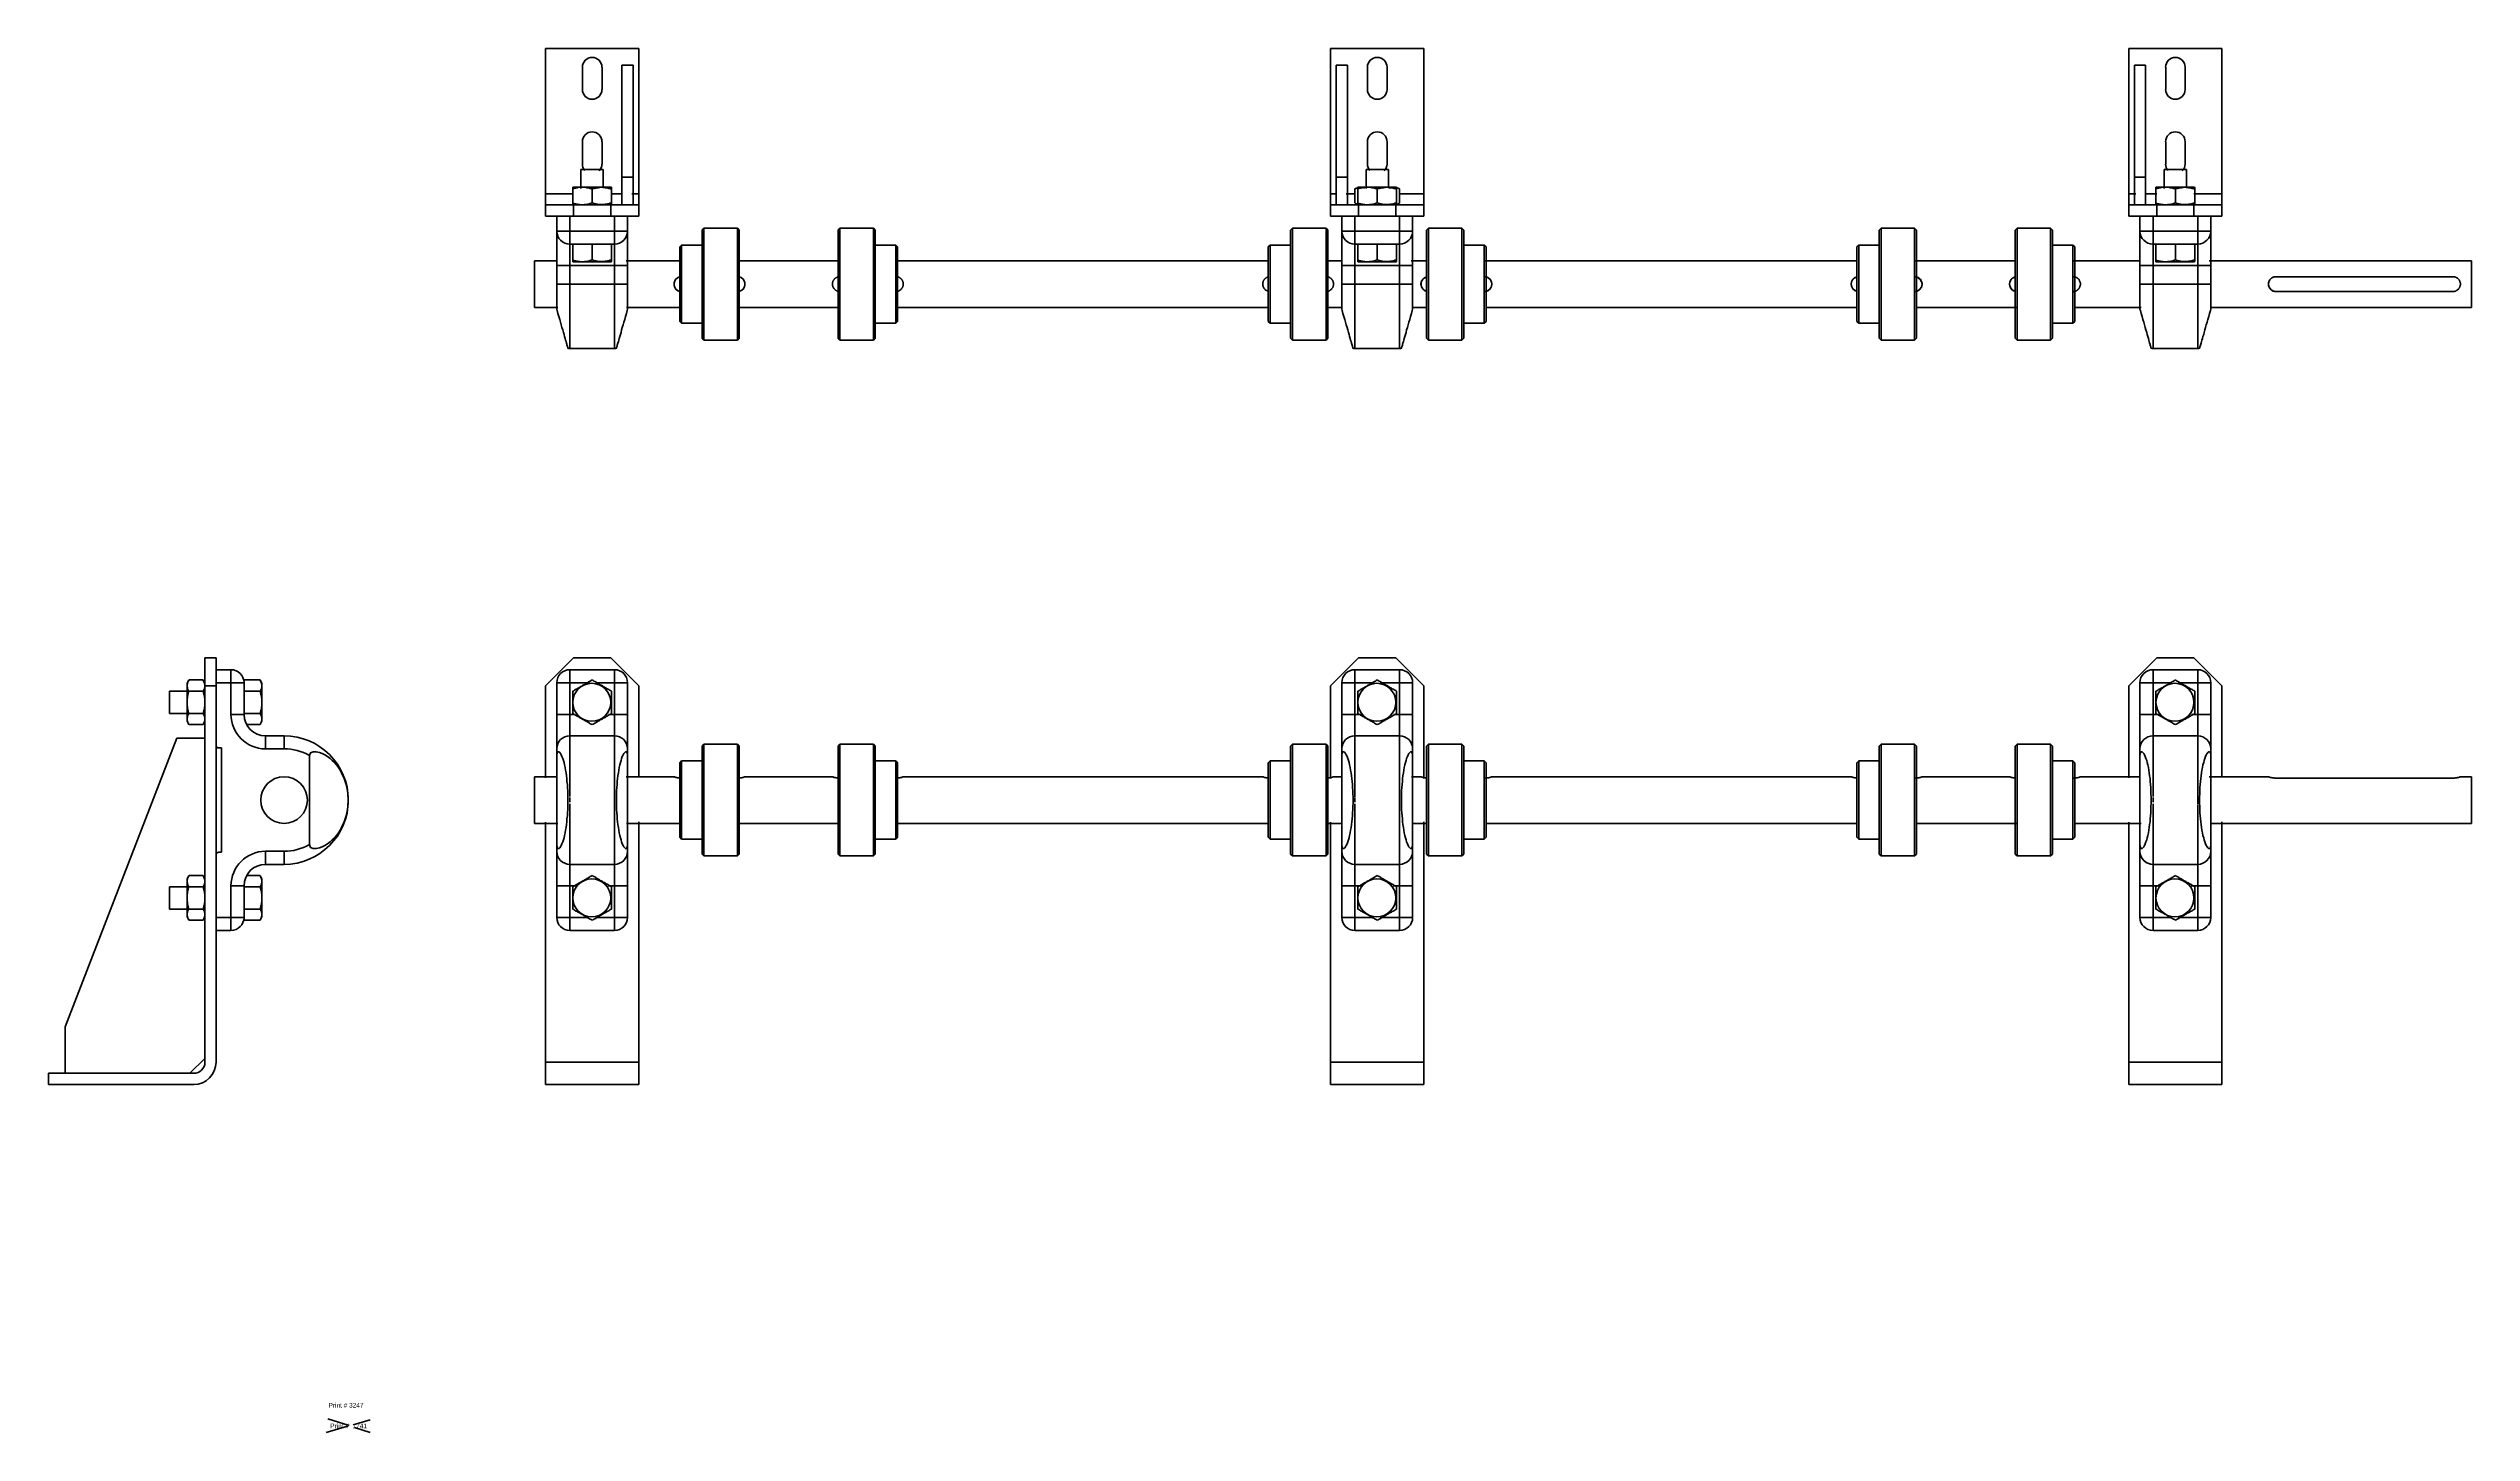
# Model space of a CAD drawing. Header units: millimetres. Extents: x 51 to 1351, y -26 to 717.
import ezdxf

# ---------------------------------------------------------------- set-up
doc = ezdxf.new("R2010")
doc.units = ezdxf.units.MM
doc.linetypes.add('ACAD_ISO02W100', pattern=[15, 12, -3])
for name, color, linetype, lineweight in [('Sketch Lines', 7, 'Continuous', 25), ('Symbols', 7, 'Continuous', 25), ('Tangent Edges', 7, 'Continuous', 50), ('Text', 5, 'Continuous', 25), ('Visible Edges', 7, 'Continuous', 50)]:
    doc.layers.add(name, color=color, linetype=linetype, lineweight=lineweight)
doc.styles.add('Current-ISO', font='ARIAL.TTF')

# ---------------------------------------------------------------- blocks, each defined once
blk = doc.blocks.new('Print#', base_point=(211.3, 16.6))
at = {"layer": 'Sketch Lines', "linetype": 'ACAD_ISO02W100', "lineweight": 50}
for p, q in [((199.5, 13), (223.1, 19.7)), ((200.4, 20.3), (223.1, 13))]:
    blk.add_line(p, q, dxfattribs=at)
at = {"layer": 'Text', "color": 179, "lineweight": 5, "char_height": 2.489, "attachment_point": 7, "line_spacing_factor": 0.860186, "style": 'Current-ISO'}
for s, insert in [('Print # 3247', (200.8, 26.3)), ('Print #  1741', (201.7, 15.2))]:
    blk.add_mtext(s, dxfattribs=dict(at, insert=insert))

msp = doc.modelspace()

# ---------------------------------------------------------------- linework, layer by layer
at = {"layer": 'Tangent Edges', "linetype": 'Continuous', "lineweight": 35}
for p, q in [((148.5, 383.7), (140.5, 383.7)), ((148.5, 376.7), (148.5, 383.7)), ((140.5, 376.7), (148.5, 376.7)), ((155.5, 376.7), (148.5, 376.7)), ((148.5, 376.7), (148.5, 359.7)), ((155.5, 359.7), (155.5, 376.7)), ((155.5, 359.7), (148.5, 359.7)), ((167, 348.2), (167, 341.2)), ((167, 341.2), (177, 341.2)), ((177, 348.2), (177, 341.2)), ((167, 286.2), (167, 279.2)), ((177, 286.2), (167, 286.2)), ((167, 279.2), (177, 279.2)), ((177, 286.2), (177, 279.2)), ((148.5, 267.7), (155.5, 267.7)), ((148.5, 267.7), (148.5, 250.7)), ((155.5, 250.7), (155.5, 267.7)), ((148.5, 250.7), (140.5, 250.7)), ((148.5, 250.7), (155.5, 250.7)), ((148.5, 243.7), (148.5, 250.7)), ((140.5, 243.7), (148.5, 243.7))]:
    msp.add_line(p, q, dxfattribs=at).dxf.unprotected_set("ltscale", 0)
for centre, radius, start, end in [((148.5, 376.7), 7, 0, 90), ((167, 359.7), 18.5, 180, 270), ((167, 359.7), 11.5, 180, 270), ((177, 313.7), 27.5, 60.4189, 90), ((177, 313.7), 27.5, 270, 299.5811), ((167, 267.7), 18.5, 90, 180), ((167, 267.7), 11.5, 90, 180), ((148.5, 250.7), 7, 270, 0)]:
    msp.add_arc(centre, radius, start, end, dxfattribs=at).dxf.unprotected_set("ltscale", 0)
at = {"layer": 'Visible Edges', "linetype": 'Continuous', "lineweight": 35}
for p, q in [((317.4, 717.2), (317.4, 639.2)), ((367.4, 717.2), (317.4, 717.2)), ((367.4, 639.2), (367.4, 717.2)), ((738.9, 717.2), (738.9, 639.2)), ((788.9, 717.2), (738.9, 717.2)), ((788.9, 639.2), (788.9, 717.2)), ((1167.4, 717.2), (1167.4, 639.2)), ((1217.4, 717.2), (1167.4, 717.2)), ((1217.4, 639.2), (1217.4, 717.2)), ((337.2, 695.2), (337.2, 707.2)), ((347.7, 707.2), (347.7, 695.2)), ((358.4, 708.2), (358.4, 648.2)), ((358.4, 708.2), (364.4, 708.2)), ((364.4, 708.2), (364.4, 641.2)), ((364.4, 648.2), (364.4, 708.2)), ((741.9, 708.2), (741.9, 648.2)), ((741.9, 708.2), (747.9, 708.2)), ((747.9, 708.2), (747.9, 641.2)), ((747.9, 648.2), (747.9, 708.2)), ((758.7, 695.2), (758.7, 707.2)), ((769.2, 707.2), (769.2, 695.2)), ((1170.4, 708.2), (1170.4, 648.2)), ((1170.4, 708.2), (1176.4, 708.2)), ((1176.4, 708.2), (1176.4, 641.2)), ((1176.4, 648.2), (1176.4, 708.2)), ((1187.2, 695.2), (1187.2, 707.2)), ((1197.7, 707.2), (1197.7, 695.2)), ((337.2, 655.2), (337.2, 667.2)), ((347.7, 667.2), (347.7, 655.2)), ((758.7, 655.2), (758.7, 667.2)), ((769.2, 667.2), (769.2, 655.2)), ((1187.2, 655.2), (1187.2, 667.2)), ((1197.7, 667.2), (1197.7, 655.2)), ((336.4, 652.2), (348.4, 652.2)), ((336.4, 652.2), (336.4, 642.1)), ((348.4, 642.4), (348.4, 652.2)), ((757.9, 652.2), (769.9, 652.2)), ((757.9, 652.2), (757.9, 642.1)), ((769.9, 642.4), (769.9, 652.2)), ((1186.4, 652.2), (1198.4, 652.2)), ((1186.4, 652.2), (1186.4, 642.1)), ((1198.4, 642.4), (1198.4, 652.2)), ((317.4, 639.2), (332.4, 639.2)), ((317.4, 633.2), (317.4, 639.2)), ((352.4, 642.8), (332, 642.8)), ((332, 634.2), (332, 641.9)), ((342.4, 634.3), (342.4, 641.8)), ((352.8, 642.6), (352.4, 642.8)), ((352.5, 639.2), (358.7, 639.2)), ((352.8, 634.4), (352.8, 641.7)), ((358.4, 648.2), (358.4, 633.2)), ((358.4, 648.2), (364.4, 648.2)), ((363.8, 639.2), (367.4, 639.2)), ((364.4, 633.2), (364.4, 648.2)), ((367.4, 633.2), (367.4, 639.2)), ((738.9, 639.2), (742.2, 639.2)), ((738.9, 633.2), (738.9, 639.2)), ((741.9, 648.2), (741.9, 633.2)), ((741.9, 648.2), (747.9, 648.2)), ((747.3, 639.2), (752.1, 639.2)), ((747.9, 633.2), (747.9, 648.2)), ((751.9, 634.3), (751.9, 641.8)), ((773.9, 642.8), (753.5, 642.8)), ((753.5, 634.2), (753.5, 641.9)), ((763.9, 634.3), (763.9, 641.8)), ((774.3, 642.6), (773.9, 642.8)), ((774.3, 634.4), (774.3, 641.7)), ((775.8, 639.2), (788.9, 639.2)), ((775.9, 634.3), (775.9, 641.8)), ((788.9, 633.2), (788.9, 639.2)), ((1167.4, 639.2), (1171.1, 639.2)), ((1167.4, 633.2), (1167.4, 639.2)), ((1170.4, 648.2), (1170.4, 633.2)), ((1170.4, 648.2), (1176.4, 648.2)), ((1176.2, 639.2), (1182.4, 639.2)), ((1176.4, 633.2), (1176.4, 648.2)), ((1202.4, 642.8), (1182, 642.8)), ((1182, 634.2), (1182, 641.9)), ((1192.4, 634.3), (1192.4, 641.8)), ((1202.8, 642.6), (1202.4, 642.8)), ((1202.4, 639.2), (1217.4, 639.2)), ((1202.8, 634.4), (1202.8, 641.7)), ((1217.4, 633.2), (1217.4, 639.2)), ((332.4, 633.2), (317.4, 633.2)), ((317.4, 633.2), (317.4, 627.2)), ((317.4, 627.2), (332.4, 627.2)), ((323.4, 627.2), (323.4, 619.2)), ((330.4, 619.2), (330.4, 627.2)), ((332.4, 627.2), (332.4, 633.2)), ((352.4, 633.2), (332.4, 633.2)), ((352.4, 627.2), (332.4, 627.2)), ((352.4, 633.2), (352.8, 633.5)), ((367.4, 633.2), (352.4, 633.2)), ((352.4, 633.2), (352.4, 627.2)), ((352.4, 627.2), (367.4, 627.2)), ((354.4, 627.2), (354.4, 619.2)), ((361.4, 619.2), (361.4, 627.2)), ((367.4, 627.2), (367.4, 633.2)), ((753.9, 633.2), (738.9, 633.2)), ((738.9, 633.2), (738.9, 627.2)), ((738.9, 627.2), (753.9, 627.2)), ((744.9, 627.2), (744.9, 619.2)), ((751.9, 619.2), (751.9, 627.2)), ((753.9, 627.2), (753.9, 633.2)), ((773.9, 633.2), (753.9, 633.2)), ((773.9, 627.2), (753.9, 627.2)), ((773.9, 633.2), (774.3, 633.5)), ((788.9, 633.2), (773.9, 633.2)), ((773.9, 633.2), (773.9, 627.2)), ((773.9, 627.2), (788.9, 627.2)), ((775.9, 627.2), (775.9, 619.2)), ((782.9, 619.2), (782.9, 627.2)), ((788.9, 627.2), (788.9, 633.2)), ((1182.4, 633.2), (1167.4, 633.2)), ((1167.4, 633.2), (1167.4, 627.2)), ((1167.4, 627.2), (1182.4, 627.2)), ((1173.4, 627.2), (1173.4, 619.2)), ((1180.4, 619.2), (1180.4, 627.2)), ((1182.4, 627.2), (1182.4, 633.2)), ((1202.4, 633.2), (1182.4, 633.2)), ((1202.4, 627.2), (1182.4, 627.2)), ((1202.4, 633.2), (1202.8, 633.5)), ((1217.4, 633.2), (1202.4, 633.2)), ((1202.4, 633.2), (1202.4, 627.2)), ((1202.4, 627.2), (1217.4, 627.2)), ((1204.4, 627.2), (1204.4, 619.2)), ((1211.4, 619.2), (1211.4, 627.2)), ((1217.4, 627.2), (1217.4, 633.2)), ((323.4, 619.2), (323.4, 600.7)), ((323.4, 619.2), (330.4, 619.2)), ((323.4, 619.2), (323.4, 600.7)), ((330.4, 612.2), (330.4, 619.2)), ((354.4, 619.2), (330.4, 619.2)), ((330.4, 612.2), (340.6, 612.2)), ((330.4, 600.7), (330.4, 612.2)), ((332, 612.2), (332, 603.6)), ((332, 612.2), (342.4, 612.2)), ((342.4, 612.2), (342.4, 603.7)), ((342.4, 612.2), (352.8, 612.2)), ((344.2, 612.2), (354.4, 612.2)), ((352.8, 612.2), (352.8, 603.8)), ((354.4, 612.2), (354.4, 619.2)), ((354.4, 619.2), (361.4, 619.2)), ((354.4, 612.2), (354.4, 600.7)), ((361.4, 600.7), (361.4, 619.2)), ((361.4, 600.7), (361.4, 619.2)), ((390.4, 611.7), (389.4, 610.7)), ((390.4, 611.7), (390.4, 590.7)), ((401.4, 611.7), (390.4, 611.7)), ((402.4, 620.7), (401.4, 619.7)), ((401.4, 561.7), (401.4, 619.7)), ((402.4, 620.7), (402.4, 590.7)), ((420.4, 620.7), (402.4, 620.7)), ((420.4, 560.7), (420.4, 620.7)), ((421.4, 619.7), (420.4, 620.7)), ((421.4, 619.7), (421.4, 590.7)), ((475.4, 620.7), (474.4, 619.7)), ((474.4, 590.7), (474.4, 619.7)), ((475.4, 620.7), (475.4, 560.7)), ((493.4, 620.7), (475.4, 620.7)), ((493.4, 590.7), (493.4, 620.7)), ((494.4, 619.7), (493.4, 620.7)), ((494.4, 619.7), (494.4, 561.7)), ((505.4, 611.7), (494.4, 611.7)), ((505.4, 590.7), (505.4, 611.7)), ((506.4, 610.7), (505.4, 611.7)), ((706.4, 611.7), (705.4, 610.7)), ((706.4, 611.7), (706.4, 590.7)), ((717.4, 611.7), (706.4, 611.7)), ((718.4, 620.7), (717.4, 619.7)), ((717.4, 561.7), (717.4, 619.7)), ((718.4, 620.7), (718.4, 590.7)), ((736.4, 620.7), (718.4, 620.7)), ((736.4, 560.7), (736.4, 620.7)), ((737.4, 619.7), (736.4, 620.7)), ((737.4, 619.7), (737.4, 590.7)), ((744.9, 619.2), (744.9, 600.7)), ((744.9, 619.2), (751.9, 619.2)), ((744.9, 619.2), (744.9, 600.7)), ((751.9, 612.2), (751.9, 619.2)), ((775.9, 619.2), (751.9, 619.2)), ((751.9, 612.2), (762.1, 612.2)), ((751.9, 600.7), (751.9, 612.2)), ((753.5, 612.2), (753.5, 603.6)), ((753.5, 612.2), (763.9, 612.2)), ((763.9, 612.2), (763.9, 603.7)), ((763.9, 612.2), (774.3, 612.2)), ((765.7, 612.2), (775.9, 612.2)), ((774.3, 612.2), (774.3, 603.8)), ((775.9, 612.2), (775.9, 619.2)), ((775.9, 619.2), (782.9, 619.2)), ((775.9, 612.2), (775.9, 600.7)), ((782.9, 600.7), (782.9, 619.2)), ((782.9, 600.7), (782.9, 619.2)), ((791.4, 620.7), (790.4, 619.7)), ((790.4, 590.7), (790.4, 619.7)), ((791.4, 620.7), (791.4, 560.7)), ((809.4, 620.7), (791.4, 620.7)), ((809.4, 590.7), (809.4, 620.7)), ((810.4, 619.7), (809.4, 620.7)), ((810.4, 619.7), (810.4, 561.7)), ((821.4, 611.7), (810.4, 611.7)), ((821.4, 590.7), (821.4, 611.7)), ((822.4, 610.7), (821.4, 611.7)), ((1022.4, 611.7), (1021.4, 610.7)), ((1022.4, 611.7), (1022.4, 590.7)), ((1033.4, 611.7), (1022.4, 611.7)), ((1034.4, 620.7), (1033.4, 619.7)), ((1033.4, 561.7), (1033.4, 619.7)), ((1034.4, 620.7), (1034.4, 590.7)), ((1052.4, 620.7), (1034.4, 620.7)), ((1052.4, 560.7), (1052.4, 620.7)), ((1053.4, 619.7), (1052.4, 620.7)), ((1053.4, 619.7), (1053.4, 590.7)), ((1107.4, 620.7), (1106.4, 619.7)), ((1106.4, 590.7), (1106.4, 619.7)), ((1107.4, 620.7), (1107.4, 560.7)), ((1125.4, 620.7), (1107.4, 620.7)), ((1125.4, 590.7), (1125.4, 620.7)), ((1126.4, 619.7), (1125.4, 620.7)), ((1126.4, 619.7), (1126.4, 561.7)), ((1137.4, 611.7), (1126.4, 611.7)), ((1137.4, 590.7), (1137.4, 611.7)), ((1138.4, 610.7), (1137.4, 611.7)), ((1173.4, 619.2), (1173.4, 600.7)), ((1173.4, 619.2), (1180.4, 619.2)), ((1173.4, 619.2), (1173.4, 600.7)), ((1180.4, 612.2), (1180.4, 619.2)), ((1204.4, 619.2), (1180.4, 619.2)), ((1180.4, 612.2), (1190.6, 612.2)), ((1180.4, 600.7), (1180.4, 612.2)), ((1182, 612.2), (1182, 603.6)), ((1182, 612.2), (1192.4, 612.2)), ((1192.4, 612.2), (1192.4, 603.7)), ((1192.4, 612.2), (1202.8, 612.2)), ((1194.2, 612.2), (1204.4, 612.2)), ((1202.8, 612.2), (1202.8, 603.8)), ((1204.4, 612.2), (1204.4, 619.2)), ((1204.4, 619.2), (1211.4, 619.2)), ((1204.4, 612.2), (1204.4, 600.7)), ((1211.4, 600.7), (1211.4, 619.2)), ((1211.4, 600.7), (1211.4, 619.2)), ((311.4, 603.2), (311.4, 578.2)), ((323.5, 603.2), (311.4, 603.2)), ((323.4, 600.7), (323.4, 590.7)), ((330.4, 600.7), (323.4, 600.7)), ((330.4, 590.7), (330.4, 600.7)), ((330.4, 600.7), (354.4, 600.7)), ((332, 602.6), (342.2, 602.6)), ((342.2, 602.6), (352.4, 602.6)), ((352.4, 602.6), (352.8, 602.9)), ((354.4, 600.7), (361.4, 600.7)), ((354.4, 600.7), (354.4, 590.7)), ((389.5, 603.2), (360.6, 603.2)), ((361.4, 590.7), (361.4, 600.7)), ((389.4, 570.7), (389.4, 610.7)), ((474.2, 603.2), (420.7, 603.2)), ((705.1, 603.2), (505.7, 603.2)), ((506.4, 610.7), (506.4, 570.7)), ((705.4, 570.7), (705.4, 610.7)), ((744.7, 603.2), (736.7, 603.2)), ((744.9, 600.7), (744.9, 590.7)), ((751.9, 600.7), (744.9, 600.7)), ((751.9, 590.7), (751.9, 600.7)), ((751.9, 600.7), (775.9, 600.7)), ((753.5, 602.6), (763.7, 602.6)), ((763.7, 602.6), (773.9, 602.6)), ((773.9, 602.6), (774.3, 602.9)), ((775.9, 600.7), (782.9, 600.7)), ((775.9, 600.7), (775.9, 590.7)), ((790.2, 603.2), (782.1, 603.2)), ((782.9, 590.7), (782.9, 600.7)), ((1021.5, 603.2), (821.3, 603.2)), ((822.4, 610.7), (822.4, 570.7)), ((1021.4, 570.7), (1021.4, 610.7)), ((1106.5, 603.2), (1052.7, 603.2)), ((1173.6, 603.2), (1137.7, 603.2)), ((1138.4, 610.7), (1138.4, 570.7)), ((1173.4, 600.7), (1173.4, 590.7)), ((1180.4, 600.7), (1173.4, 600.7)), ((1180.4, 590.7), (1180.4, 600.7)), ((1180.4, 600.7), (1204.4, 600.7)), ((1182, 602.6), (1192.2, 602.6)), ((1192.2, 602.6), (1202.4, 602.6)), ((1202.4, 602.6), (1202.8, 602.9)), ((1204.4, 600.7), (1211.4, 600.7)), ((1204.4, 600.7), (1204.4, 590.7)), ((1351.4, 603.2), (1210.6, 603.2)), ((1211.4, 590.7), (1211.4, 600.7)), ((1351.4, 603.2), (1351.4, 578.2)), ((323.4, 577.2), (323.4, 590.7)), ((330.4, 590.7), (323.4, 590.7)), ((323.4, 577.2), (323.4, 590.7)), ((330.4, 590.7), (330.4, 556.2)), ((330.4, 590.7), (354.4, 590.7)), ((354.4, 590.7), (361.4, 590.7)), ((354.4, 556.2), (354.4, 590.7)), ((361.4, 590.7), (361.4, 577.2)), ((361.4, 590.7), (361.4, 577.2)), ((390.4, 590.7), (390.4, 569.7)), ((402.4, 590.7), (402.4, 560.7)), ((421.4, 590.7), (421.4, 561.7)), ((474.4, 561.7), (474.4, 590.7)), ((493.4, 560.7), (493.4, 590.7)), ((505.4, 569.7), (505.4, 590.7)), ((706.4, 590.7), (706.4, 569.7)), ((718.4, 590.7), (718.4, 560.7)), ((737.4, 590.7), (737.4, 561.7)), ((744.9, 577.2), (744.9, 590.7)), ((751.9, 590.7), (744.9, 590.7)), ((744.9, 577.2), (744.9, 590.7)), ((751.9, 590.7), (751.9, 556.2)), ((751.9, 590.7), (775.9, 590.7)), ((775.9, 590.7), (782.9, 590.7)), ((775.9, 556.2), (775.9, 590.7)), ((782.9, 590.7), (782.9, 577.2)), ((782.9, 590.7), (782.9, 577.2)), ((790.4, 561.7), (790.4, 590.7)), ((809.4, 560.7), (809.4, 590.7)), ((821.4, 569.7), (821.4, 590.7)), ((1022.4, 590.7), (1022.4, 569.7)), ((1034.4, 590.7), (1034.4, 560.7)), ((1053.4, 590.7), (1053.4, 561.7)), ((1106.4, 561.7), (1106.4, 590.7)), ((1125.4, 560.7), (1125.4, 590.7)), ((1137.4, 569.7), (1137.4, 590.7)), ((1173.4, 577.2), (1173.4, 590.7)), ((1180.4, 590.7), (1173.4, 590.7)), ((1173.4, 577.2), (1173.4, 590.7)), ((1180.4, 590.7), (1180.4, 556.2)), ((1180.4, 590.7), (1204.4, 590.7)), ((1204.4, 590.7), (1211.4, 590.7)), ((1204.4, 556.2), (1204.4, 590.7)), ((1211.4, 590.7), (1211.4, 577.2)), ((1211.4, 590.7), (1211.4, 577.2)), ((1246.4, 594.7), (1341.4, 594.7)), ((1341.4, 586.7), (1246.4, 586.7)), ((311.4, 578.2), (323.9, 578.2)), ((360.9, 578.2), (389.9, 578.2)), ((421, 578.2), (474.5, 578.2)), ((506.1, 578.2), (705.5, 578.2)), ((737, 578.2), (745.1, 578.2)), ((782.5, 578.2), (790.5, 578.2)), ((822.1, 578.2), (1021.8, 578.2)), ((1053, 578.2), (1106.9, 578.2)), ((1138.1, 578.2), (1174, 578.2)), ((1211, 578.2), (1351.4, 578.2)), ((389.4, 570.7), (390.4, 569.7)), ((390.4, 569.7), (401.4, 569.7)), ((401.4, 561.7), (402.4, 560.7)), ((402.4, 560.7), (420.4, 560.7)), ((420.4, 560.7), (421.4, 561.7)), ((474.4, 561.7), (475.4, 560.7)), ((475.4, 560.7), (493.4, 560.7)), ((493.4, 560.7), (494.4, 561.7)), ((494.4, 569.7), (505.4, 569.7)), ((505.4, 569.7), (506.4, 570.7)), ((705.4, 570.7), (706.4, 569.7)), ((706.4, 569.7), (717.4, 569.7)), ((717.4, 561.7), (718.4, 560.7)), ((718.4, 560.7), (736.4, 560.7)), ((736.4, 560.7), (737.4, 561.7)), ((790.4, 561.7), (791.4, 560.7)), ((791.4, 560.7), (809.4, 560.7)), ((809.4, 560.7), (810.4, 561.7)), ((810.4, 569.7), (821.4, 569.7)), ((821.4, 569.7), (822.4, 570.7)), ((1021.4, 570.7), (1022.4, 569.7)), ((1022.4, 569.7), (1033.4, 569.7)), ((1033.4, 561.7), (1034.4, 560.7)), ((1034.4, 560.7), (1052.4, 560.7)), ((1052.4, 560.7), (1053.4, 561.7)), ((1106.4, 561.7), (1107.4, 560.7)), ((1107.4, 560.7), (1125.4, 560.7)), ((1125.4, 560.7), (1126.4, 561.7)), ((1126.4, 569.7), (1137.4, 569.7)), ((1137.4, 569.7), (1138.4, 570.7)), ((330.4, 556.2), (354.4, 556.2)), ((751.9, 556.2), (775.9, 556.2)), ((1180.4, 556.2), (1204.4, 556.2)), ((317.4, 375), (332.4, 390)), ((330.4, 376.7), (330.4, 383.7)), ((354.4, 383.7), (330.4, 383.7)), ((352.4, 390), (332.4, 390)), ((352.4, 390), (367.4, 375)), ((354.4, 376.7), (354.4, 383.7)), ((738.9, 375), (753.9, 390)), ((751.9, 376.7), (751.9, 383.7)), ((775.9, 383.7), (751.9, 383.7)), ((773.9, 390), (753.9, 390)), ((773.9, 390), (788.9, 375)), ((775.9, 376.7), (775.9, 383.7)), ((1167.4, 375), (1182.4, 390)), ((1180.4, 376.7), (1180.4, 383.7)), ((1204.4, 383.7), (1180.4, 383.7)), ((1202.4, 390), (1182.4, 390)), ((1202.4, 390), (1217.4, 375)), ((1204.4, 376.7), (1204.4, 383.7)), ((317.4, 375), (317.4, 325.6)), ((323.4, 376.7), (323.4, 359.7)), ((330.4, 376.7), (323.4, 376.7)), ((330.4, 376.7), (341, 376.7)), ((330.4, 359.7), (330.4, 376.7)), ((344.2, 376.7), (354.4, 376.7)), ((354.4, 376.7), (361.4, 376.7)), ((354.4, 376.7), (354.4, 359.7)), ((361.4, 359.7), (361.4, 376.7)), ((367.4, 325.9), (367.4, 375)), ((738.9, 375), (738.9, 325.2)), ((744.9, 376.7), (744.9, 359.7)), ((751.9, 376.7), (744.9, 376.7)), ((751.9, 376.7), (762.5, 376.7)), ((751.9, 359.7), (751.9, 376.7)), ((765.4, 376.7), (775.9, 376.7)), ((775.9, 376.7), (782.9, 376.7)), ((775.9, 376.7), (775.9, 359.7)), ((782.9, 359.7), (782.9, 376.7)), ((788.9, 325.2), (788.9, 375)), ((1167.4, 375), (1167.4, 325.6)), ((1173.4, 376.7), (1173.4, 359.7)), ((1180.4, 376.7), (1173.4, 376.7)), ((1180.4, 376.7), (1190.6, 376.7)), ((1180.4, 359.7), (1180.4, 376.7)), ((1193.9, 376.7), (1204.4, 376.7)), ((1204.4, 376.7), (1211.4, 376.7)), ((1204.4, 376.7), (1204.4, 359.7)), ((1211.4, 359.7), (1211.4, 376.7)), ((1217.4, 325.9), (1217.4, 375)), ((323.4, 359.7), (323.4, 341.2)), ((330.4, 359.7), (323.4, 359.7)), ((330.4, 348.2), (330.4, 359.7)), ((330.4, 359.7), (333.3, 359.7)), ((351.1, 359.7), (354.4, 359.7)), ((354.4, 359.7), (361.4, 359.7)), ((354.4, 359.7), (354.4, 348.2)), ((361.4, 341.2), (361.4, 359.7)), ((361.4, 341.2), (361.4, 359.7)), ((744.9, 359.7), (744.9, 341.2)), ((751.9, 359.7), (744.9, 359.7)), ((751.9, 348.2), (751.9, 359.7)), ((751.9, 359.7), (755.2, 359.7)), ((772.6, 359.7), (775.9, 359.7)), ((775.9, 359.7), (782.9, 359.7)), ((775.9, 359.7), (775.9, 348.2)), ((782.9, 341.2), (782.9, 359.7)), ((782.9, 341.2), (782.9, 359.7)), ((1173.4, 359.7), (1173.4, 341.2)), ((1180.4, 359.7), (1173.4, 359.7)), ((1180.4, 348.2), (1180.4, 359.7)), ((1180.4, 359.7), (1183.7, 359.7)), ((1201.1, 359.7), (1204.4, 359.7)), ((1204.4, 359.7), (1211.4, 359.7)), ((1204.4, 359.7), (1204.4, 348.2)), ((1211.4, 341.2), (1211.4, 359.7)), ((1211.4, 341.2), (1211.4, 359.7)), ((323.4, 337.6), (323.4, 341.2)), ((330.4, 348.2), (330.4, 315.7)), ((330.4, 348.2), (354.4, 348.2)), ((354.4, 279.2), (354.4, 348.2)), ((361.4, 341.2), (361.4, 337.6)), ((402.4, 343.7), (401.4, 342.7)), ((401.4, 284.7), (401.4, 342.7)), ((402.4, 343.7), (402.4, 343)), ((402.4, 343.7), (402.4, 283.7)), ((420.4, 343.7), (402.4, 343.7)), ((420.4, 283.7), (420.4, 343.7)), ((421.4, 342.7), (420.4, 343.7)), ((421.4, 342.7), (421.4, 324.8)), ((421.4, 342.7), (421.4, 284.7)), ((475.4, 343.7), (474.4, 342.7)), ((474.4, 284.7), (474.4, 342.7)), ((474.4, 325.2), (474.4, 342.7)), ((475.4, 343.7), (475.4, 283.7)), ((493.4, 343.7), (475.4, 343.7)), ((493.4, 283.7), (493.4, 343.7)), ((493.4, 342.7), (493.4, 343.7)), ((494.4, 342.7), (493.4, 343.7)), ((494.4, 342.7), (494.4, 284.7)), ((718.4, 343.7), (717.4, 342.7)), ((717.4, 284.7), (717.4, 342.7)), ((718.4, 343.7), (718.4, 343)), ((718.4, 343.7), (718.4, 283.7)), ((736.4, 343.7), (718.4, 343.7)), ((736.4, 283.7), (736.4, 343.7)), ((737.4, 342.7), (736.4, 343.7)), ((737.4, 342.7), (737.4, 324.8)), ((737.4, 342.7), (737.4, 284.7)), ((744.9, 337.6), (744.9, 341.2)), ((751.9, 348.2), (751.9, 315.4)), ((751.9, 348.2), (775.9, 348.2)), ((775.9, 279.2), (775.9, 348.2)), ((782.9, 341.2), (782.9, 337.6)), ((791.4, 343.7), (790.4, 342.7)), ((790.4, 284.7), (790.4, 342.7)), ((790.4, 325.2), (790.4, 342.7)), ((791.4, 343.7), (791.4, 283.7)), ((809.4, 343.7), (791.4, 343.7)), ((809.4, 283.7), (809.4, 343.7)), ((809.4, 342.7), (809.4, 343.7)), ((810.4, 342.7), (809.4, 343.7)), ((810.4, 342.7), (810.4, 284.7)), ((1034.4, 343.7), (1033.4, 342.7)), ((1033.4, 284.7), (1033.4, 342.7)), ((1034.4, 343.7), (1034.4, 343)), ((1034.4, 343.7), (1034.4, 283.7)), ((1052.4, 343.7), (1034.4, 343.7)), ((1052.4, 283.7), (1052.4, 343.7)), ((1053.4, 342.7), (1052.4, 343.7)), ((1053.4, 342.7), (1053.4, 324.8)), ((1053.4, 342.7), (1053.4, 284.7)), ((1107.4, 343.7), (1106.4, 342.7)), ((1106.4, 284.7), (1106.4, 342.7)), ((1106.4, 325.2), (1106.4, 342.7)), ((1107.4, 343.7), (1107.4, 283.7)), ((1125.4, 343.7), (1107.4, 343.7)), ((1125.4, 283.7), (1125.4, 343.7)), ((1125.4, 342.7), (1125.4, 343.7)), ((1126.4, 342.7), (1125.4, 343.7)), ((1126.4, 342.7), (1126.4, 284.7)), ((1173.4, 337.6), (1173.4, 341.2)), ((1180.4, 348.2), (1180.4, 315.7)), ((1180.4, 348.2), (1204.4, 348.2)), ((1204.4, 311.6), (1204.4, 348.2)), ((1211.4, 341.2), (1211.4, 337.6)), ((311.4, 326.2), (311.4, 301.2)), ((323.4, 326.2), (311.4, 326.2)), ((323.4, 289.8), (323.4, 337.6)), ((386.4, 326.2), (360.6, 326.2)), ((361.4, 337.6), (361.4, 289.8)), ((390.4, 334.7), (389.4, 333.7)), ((389.4, 293.7), (389.4, 333.7)), ((390.4, 334.7), (390.4, 333.7)), ((390.4, 334.7), (390.4, 292.7)), ((401.4, 334.7), (390.4, 334.7)), ((471.4, 326.2), (424.4, 326.2)), ((505.4, 334.7), (494.4, 334.7)), ((505.4, 292.7), (505.4, 334.7)), ((505.4, 333.7), (505.4, 334.7)), ((506.4, 333.7), (505.4, 334.7)), ((506.4, 333.7), (506.4, 293.7)), ((702.4, 326.2), (509.4, 326.2)), ((706.4, 334.7), (705.4, 333.7)), ((705.4, 293.7), (705.4, 333.7)), ((706.4, 334.7), (706.4, 333.7)), ((706.4, 334.7), (706.4, 292.7)), ((717.4, 334.7), (706.4, 334.7)), ((744.8, 326.2), (740.4, 326.2)), ((744.9, 289.8), (744.9, 337.6)), ((787.4, 326.2), (782.3, 326.2)), ((782.9, 337.6), (782.9, 289.8)), ((821.4, 334.7), (810.4, 334.7)), ((821.4, 292.7), (821.4, 334.7)), ((821.4, 333.7), (821.4, 334.7)), ((822.4, 333.7), (821.4, 334.7)), ((822.4, 333.7), (822.4, 293.7)), ((1018.4, 326.2), (825.4, 326.2)), ((1022.4, 334.7), (1021.4, 333.7)), ((1021.4, 293.7), (1021.4, 333.7)), ((1022.4, 334.7), (1022.4, 334)), ((1022.4, 334.7), (1022.4, 292.7)), ((1033.4, 334.7), (1022.4, 334.7)), ((1103.4, 326.2), (1056.4, 326.2)), ((1137.4, 334.7), (1126.4, 334.7)), ((1137.4, 292.7), (1137.4, 334.7)), ((1137.4, 333.7), (1137.4, 334.7)), ((1138.4, 333.7), (1137.4, 334.7)), ((1138.4, 333.7), (1138.4, 293.7)), ((1173.6, 326.2), (1141.4, 326.2)), ((1173.4, 289.8), (1173.4, 337.6)), ((1242.4, 326.2), (1210.6, 326.2)), ((1211.4, 337.6), (1211.4, 289.8)), ((1341.4, 325.5), (1246.4, 325.5)), ((1351.4, 326.2), (1345.4, 326.2)), ((1351.4, 326.2), (1351.4, 301.2)), ((330.4, 315), (330.4, 312.6)), ((751.9, 315), (751.9, 312.6)), ((1180.4, 315), (1180.4, 312.6)), ((311.4, 301.2), (323.9, 301.2)), ((317.4, 301.8), (317.4, 173)), ((330.4, 311.6), (330.4, 279.2)), ((360.9, 301.2), (389.9, 301.2)), ((367.4, 173), (367.4, 302.1)), ((389.4, 293.7), (389.4, 301.9)), ((421, 301.2), (474.5, 301.2)), ((506.1, 301.2), (705.5, 301.2)), ((506.4, 301.6), (506.4, 293.7)), ((705.4, 293.7), (705.4, 301.9)), ((737, 301.2), (745.1, 301.2)), ((738.9, 301.8), (738.9, 173)), ((751.9, 311.6), (751.9, 279.2)), ((782.5, 301.2), (790.5, 301.2)), ((788.9, 173), (788.9, 302.1)), ((822.1, 301.2), (1021.8, 301.2)), ((822.4, 301.6), (822.4, 293.7)), ((1021.4, 293.7), (1021.4, 301.9)), ((1053, 301.2), (1106.9, 301.2)), ((1138.1, 301.2), (1174, 301.2)), ((1138.4, 301.6), (1138.4, 293.7)), ((1167.4, 301.8), (1167.4, 173)), ((1180.4, 311.6), (1180.4, 279.2)), ((1204.4, 279.2), (1204.4, 311.3)), ((1211, 301.2), (1351.4, 301.2)), ((1217.4, 173), (1217.4, 302.1)), ((323.4, 286.2), (323.4, 289.8)), ((361.4, 289.8), (361.4, 286.2)), ((389.4, 293.7), (390.4, 292.7)), ((390.4, 292.7), (401.4, 292.7)), ((401.4, 284.7), (401.4, 292.8)), ((494.4, 292.7), (505.4, 292.7)), ((494.4, 292.4), (494.4, 284.7)), ((505.4, 292.7), (506.4, 293.7)), ((705.4, 293.7), (706.4, 292.7)), ((706.4, 292.7), (717.4, 292.7)), ((717.4, 284.7), (717.4, 292.8)), ((744.9, 286.2), (744.9, 289.8)), ((782.9, 289.8), (782.9, 286.2)), ((810.4, 292.7), (821.4, 292.7)), ((810.4, 292.4), (810.4, 284.7)), ((821.4, 292.7), (822.4, 293.7)), ((1021.4, 293.7), (1022.4, 292.7)), ((1022.4, 292.7), (1033.4, 292.7)), ((1033.4, 284.7), (1033.4, 292.8)), ((1126.4, 292.7), (1137.4, 292.7)), ((1126.4, 292.4), (1126.4, 284.7)), ((1137.4, 292.7), (1138.4, 293.7)), ((1173.4, 286.2), (1173.4, 289.8)), ((1211.4, 289.8), (1211.4, 286.2)), ((323.4, 286.2), (323.4, 267.7)), ((323.4, 286.2), (323.4, 267.7)), ((330.4, 267.7), (330.4, 279.2)), ((330.4, 279.2), (354.4, 279.2)), ((354.4, 279.2), (354.4, 267.7)), ((361.4, 267.7), (361.4, 286.2)), ((361.4, 267.7), (361.4, 286.2)), ((401.4, 284.7), (402.4, 283.7)), ((402.4, 283.7), (420.4, 283.7)), ((420.4, 283.7), (421.4, 284.7)), ((420.4, 283.7), (420.4, 284.4)), ((474.4, 284.7), (475.4, 283.7)), ((475.4, 284.1), (475.4, 283.7)), ((475.4, 283.7), (493.4, 283.7)), ((493.4, 283.7), (494.4, 284.7)), ((717.4, 284.7), (718.4, 283.7)), ((718.4, 283.7), (736.4, 283.7)), ((736.4, 283.7), (737.4, 284.7)), ((736.4, 283.7), (736.4, 284.6)), ((744.9, 286.2), (744.9, 267.7)), ((744.9, 286.2), (744.9, 267.7)), ((751.9, 267.7), (751.9, 279.2)), ((751.9, 279.2), (775.9, 279.2)), ((775.9, 279.2), (775.9, 267.7)), ((782.9, 267.7), (782.9, 286.2)), ((782.9, 267.7), (782.9, 286.2)), ((790.4, 284.7), (791.4, 283.7)), ((791.4, 284.1), (791.4, 283.7)), ((791.4, 283.7), (809.4, 283.7)), ((809.4, 283.7), (810.4, 284.7)), ((1033.4, 284.7), (1034.4, 283.7)), ((1034.4, 283.7), (1052.4, 283.7)), ((1052.4, 283.7), (1053.4, 284.7)), ((1052.4, 283.7), (1052.4, 284.6)), ((1106.4, 284.7), (1107.4, 283.7)), ((1107.4, 283.8), (1107.4, 283.7)), ((1107.4, 283.7), (1125.4, 283.7)), ((1125.4, 283.7), (1126.4, 284.7)), ((1173.4, 286.2), (1173.4, 267.7)), ((1173.4, 286.2), (1173.4, 267.7)), ((1180.4, 267.7), (1180.4, 279.2)), ((1180.4, 279.2), (1204.4, 279.2)), ((1204.4, 279.2), (1204.4, 267.7)), ((1211.4, 267.7), (1211.4, 286.2)), ((1211.4, 267.7), (1211.4, 286.2)), ((323.4, 267.7), (323.4, 250.7)), ((323.4, 267.7), (330.4, 267.7)), ((330.4, 250.7), (330.4, 267.7)), ((330.4, 267.7), (334.1, 267.7)), ((350.8, 267.7), (354.4, 267.7)), ((361.4, 267.7), (354.4, 267.7)), ((354.4, 267.7), (354.4, 250.7)), ((361.4, 250.7), (361.4, 267.7)), ((744.9, 267.7), (744.9, 250.7)), ((744.9, 267.7), (751.9, 267.7)), ((751.9, 250.7), (751.9, 267.7)), ((751.9, 267.7), (755.6, 267.7)), ((772.3, 267.7), (775.9, 267.7)), ((782.9, 267.7), (775.9, 267.7)), ((775.9, 267.7), (775.9, 250.7)), ((782.9, 250.7), (782.9, 267.7)), ((1173.4, 267.7), (1173.4, 250.7)), ((1173.4, 267.7), (1180.4, 267.7)), ((1180.4, 250.7), (1180.4, 267.7)), ((1180.4, 267.7), (1184.1, 267.7)), ((1200.8, 267.7), (1204.4, 267.7)), ((1211.4, 267.7), (1204.4, 267.7)), ((1204.4, 267.7), (1204.4, 250.7)), ((1211.4, 250.7), (1211.4, 267.7)), ((323.4, 250.7), (330.4, 250.7)), ((330.4, 243.7), (330.4, 250.7)), ((340.2, 250.7), (330.4, 250.7)), ((354.4, 250.7), (344.2, 250.7)), ((361.4, 250.7), (354.4, 250.7)), ((354.4, 243.7), (354.4, 250.7)), ((744.9, 250.7), (751.9, 250.7)), ((751.9, 243.7), (751.9, 250.7)), ((761.4, 250.7), (751.9, 250.7)), ((775.9, 250.7), (765.4, 250.7)), ((782.9, 250.7), (775.9, 250.7)), ((775.9, 243.7), (775.9, 250.7)), ((1173.4, 250.7), (1180.4, 250.7)), ((1180.4, 243.7), (1180.4, 250.7)), ((1189.9, 250.7), (1180.4, 250.7)), ((1204.4, 250.7), (1193.9, 250.7)), ((1211.4, 250.7), (1204.4, 250.7)), ((1204.4, 243.7), (1204.4, 250.7)), ((330.4, 243.7), (354.4, 243.7)), ((751.9, 243.7), (775.9, 243.7)), ((1180.4, 243.7), (1204.4, 243.7)), ((317.4, 173), (367.4, 173)), ((317.4, 161), (317.4, 173)), ((367.4, 161), (367.4, 173)), ((738.9, 173), (788.9, 173)), ((738.9, 161), (738.9, 173)), ((788.9, 161), (788.9, 173)), ((1167.4, 173), (1217.4, 173)), ((1167.4, 161), (1167.4, 173)), ((1217.4, 161), (1217.4, 173)), ((367.4, 161), (317.4, 161)), ((738.9, 161), (738.9, 167)), ((788.9, 161), (738.9, 161)), ((1217.4, 161), (1167.4, 161))]:
    msp.add_line(p, q, dxfattribs=at)
for p, q in [((124.9, 376.4), (125.9, 378.1)), ((133.5, 378.2), (126, 378.2)), ((134.5, 376.4), (133.5, 378.1)), ((134.5, 390), (134.5, 375)), ((140.5, 390), (134.5, 390)), ((140.5, 375), (140.5, 390)), ((155.5, 376.7), (155.5, 378.2)), ((155.5, 378.2), (164.1, 378.2)), ((165.1, 376.4), (164.1, 378.1)), ((115.5, 360.2), (115.5, 372.2)), ((124.9, 372.2), (115.5, 372.2)), ((124.9, 376.4), (124.9, 366.2)), ((124.9, 366.2), (124.9, 356)), ((133.6, 372.2), (125.9, 372.2)), ((134.5, 173), (134.5, 375)), ((134.5, 375), (140.5, 375)), ((140.5, 375), (140.5, 173)), ((155.5, 372.2), (164.2, 372.2)), ((165.1, 366.2), (165.1, 376.4)), ((165.1, 356), (165.1, 366.2)), ((124.9, 360.2), (115.5, 360.2)), ((124.9, 356), (125.9, 354.3)), ((133.6, 360.2), (125.9, 360.2)), ((133.5, 354.2), (126, 354.2)), ((134.5, 356), (133.5, 354.3)), ((155.5, 360.2), (164.2, 360.2)), ((156.9, 354.2), (164.1, 354.2)), ((165.1, 356), (164.1, 354.3)), ((59.5, 192), (119.5, 347)), ((119.5, 347), (134.5, 347)), ((142, 341.7), (143.5, 341.7)), ((143.5, 341.7), (143.5, 285.7)), ((177, 348.2), (167, 348.2)), ((190.6, 289.8), (190.6, 337.6)), ((143.5, 285.7), (142, 285.7)), ((115.5, 255.2), (115.5, 267.2)), ((124.9, 267.2), (115.5, 267.2)), ((124.9, 271.4), (125.9, 273.1)), ((124.9, 271.4), (124.9, 261.2)), ((124.9, 261.2), (124.9, 251)), ((133.6, 267.2), (125.9, 267.2)), ((133.5, 273.2), (126, 273.2)), ((134.5, 271.4), (133.5, 273.1)), ((155.5, 267.2), (164.2, 267.2)), ((156.9, 273.2), (164.1, 273.2)), ((165.1, 271.4), (164.1, 273.1)), ((165.1, 261.2), (165.1, 271.4)), ((165.1, 251), (165.1, 261.2)), ((124.9, 255.2), (115.5, 255.2)), ((124.9, 251), (125.9, 249.3)), ((133.6, 255.2), (125.9, 255.2)), ((133.5, 249.2), (126, 249.2)), ((134.5, 251), (133.5, 249.3)), ((155.5, 255.2), (164.2, 255.2)), ((155.5, 249.2), (155.5, 250.7)), ((155.5, 249.2), (164.1, 249.2)), ((165.1, 251), (164.1, 249.3)), ((59.5, 167), (59.5, 192)), ((134.5, 175), (126.5, 167)), ((50.5, 161), (50.5, 167)), ((50.5, 167), (128.5, 167)), ((128.5, 161), (50.5, 161))]:
    msp.add_line(p, q, dxfattribs=at).dxf.unprotected_set("ltscale", 0)
for points in [[(332, 641.9), (332, 642), (332, 642), (332, 642.1), (332, 642.2), (332, 642.2), (332, 642.3), (332, 642.4), (332, 642.4), (332, 642.5), (332, 642.5), (332, 642.6), (332, 642.6), (332, 642.6), (332, 642.7), (332, 642.7), (332, 642.7), (332, 642.8), (332, 642.8), (332, 642.8), (332, 642.8), (332, 642.8), (332, 642.8), (332, 642.8), (332, 642.8)], [(342.4, 641.8), (341.9, 642), (341.4, 642.1), (341, 642.2), (340.5, 642.4), (340.1, 642.5), (339.6, 642.5), (339.2, 642.6), (338.8, 642.7), (338.4, 642.7), (338, 642.8), (337.6, 642.8), (337.2, 642.8), (336.8, 642.8), (336.4, 642.8), (336, 642.7), (335.6, 642.7), (335.2, 642.7), (334.7, 642.6), (334.3, 642.5), (333.9, 642.4), (333.4, 642.3), (333, 642.2), (332.5, 642.1), (332, 641.9)], [(352.8, 641.7), (352.3, 641.9), (351.8, 642), (351.4, 642.1), (350.9, 642.3), (350.5, 642.4), (350, 642.4), (349.6, 642.5), (349.2, 642.6), (348.8, 642.6), (348.4, 642.6), (348, 642.7), (347.6, 642.7), (347.2, 642.7), (346.8, 642.7), (346.4, 642.6), (346, 642.6), (345.6, 642.5), (345.1, 642.5), (344.7, 642.4), (344.3, 642.3), (343.8, 642.2), (343.4, 642.1), (342.9, 642), (342.4, 641.8)], [(352.8, 641.7), (352.8, 641.9), (352.8, 642), (352.8, 642.1), (352.8, 642.2), (352.8, 642.3), (352.8, 642.4), (352.8, 642.5), (352.8, 642.5), (352.8, 642.6), (352.8, 642.6), (352.8, 642.6), (352.8, 642.6), (352.8, 642.6), (352.8, 642.6), (352.8, 642.6), (352.8, 642.5), (352.8, 642.5), (352.8, 642.4), (352.8, 642.3), (352.8, 642.2), (352.8, 642.1), (352.8, 642), (352.8, 641.9), (352.8, 641.7)], [(757.2, 642.3), (757, 642.4), (756.8, 642.4), (756.5, 642.5), (756.3, 642.6), (756.1, 642.7), (755.9, 642.7), (755.7, 642.7), (755.5, 642.8), (755.3, 642.8), (755.1, 642.8), (754.9, 642.8), (754.6, 642.8), (754.4, 642.8), (754.2, 642.7), (754, 642.7), (753.8, 642.6), (753.6, 642.6), (753.4, 642.5), (753.1, 642.4), (752.9, 642.3), (752.7, 642.2), (752.4, 642.1), (752.2, 642), (751.9, 641.8)], [(753.5, 641.9), (753.5, 642), (753.5, 642), (753.5, 642.1), (753.5, 642.2), (753.5, 642.2), (753.5, 642.3), (753.5, 642.4), (753.5, 642.4), (753.5, 642.5), (753.5, 642.5), (753.5, 642.6), (753.5, 642.6), (753.5, 642.6), (753.5, 642.7), (753.5, 642.7), (753.5, 642.7), (753.5, 642.8), (753.5, 642.8), (753.5, 642.8), (753.5, 642.8), (753.5, 642.8), (753.5, 642.8), (753.5, 642.8), (753.5, 642.8)], [(763.9, 641.8), (763.4, 642), (762.9, 642.1), (762.5, 642.2), (762, 642.4), (761.6, 642.5), (761.1, 642.5), (760.7, 642.6), (760.3, 642.7), (759.9, 642.7), (759.5, 642.8), (759.1, 642.8), (758.7, 642.8), (758.3, 642.8), (757.9, 642.8), (757.5, 642.7), (757.1, 642.7), (756.7, 642.7), (756.2, 642.6), (755.8, 642.5), (755.4, 642.4), (754.9, 642.3), (754.5, 642.2), (754, 642.1), (753.5, 641.9)], [(753.5, 642.8), (753.5, 642.8), (753.5, 642.8), (753.5, 642.8), (753.5, 642.8), (753.5, 642.8), (753.5, 642.8), (753.5, 642.8), (753.5, 642.7), (753.5, 642.7), (753.5, 642.7), (753.5, 642.6), (753.5, 642.6), (753.5, 642.6), (753.5, 642.5), (753.5, 642.5), (753.5, 642.4), (753.5, 642.4), (753.5, 642.3), (753.5, 642.2), (753.5, 642.2), (753.5, 642.1), (753.5, 642), (753.5, 642), (753.5, 641.9)], [(774.3, 641.7), (773.8, 641.9), (773.3, 642), (772.9, 642.1), (772.4, 642.3), (772, 642.4), (771.5, 642.4), (771.1, 642.5), (770.7, 642.6), (770.3, 642.6), (769.9, 642.6), (769.5, 642.7), (769.1, 642.7), (768.7, 642.7), (768.3, 642.7), (767.9, 642.6), (767.5, 642.6), (767.1, 642.5), (766.6, 642.5), (766.2, 642.4), (765.8, 642.3), (765.3, 642.2), (764.9, 642.1), (764.4, 642), (763.9, 641.8)], [(775.9, 641.8), (775.6, 642), (775.4, 642.1), (775.1, 642.2), (774.9, 642.3), (774.7, 642.4), (774.4, 642.5), (774.2, 642.6), (774, 642.6), (773.8, 642.7), (773.6, 642.7), (773.3, 642.8), (773.1, 642.8), (772.9, 642.8), (772.7, 642.8), (772.5, 642.8), (772.3, 642.8), (772.1, 642.7), (771.8, 642.7), (771.6, 642.6), (771.4, 642.6), (771.2, 642.5), (770.9, 642.4), (770.7, 642.3), (770.5, 642.2)], [(774.3, 641.7), (774.3, 641.9), (774.3, 642), (774.3, 642.1), (774.3, 642.2), (774.3, 642.3), (774.3, 642.4), (774.3, 642.5), (774.3, 642.5), (774.3, 642.6), (774.3, 642.6), (774.3, 642.6), (774.3, 642.6), (774.3, 642.6), (774.3, 642.6), (774.3, 642.6), (774.3, 642.5), (774.3, 642.5), (774.3, 642.4), (774.3, 642.3), (774.3, 642.2), (774.3, 642.1), (774.3, 642), (774.3, 641.9), (774.3, 641.7)], [(1182, 641.9), (1182, 642), (1182, 642), (1182, 642.1), (1182, 642.2), (1182, 642.2), (1182, 642.3), (1182, 642.4), (1182, 642.4), (1182, 642.5), (1182, 642.5), (1182, 642.6), (1182, 642.6), (1182, 642.6), (1182, 642.7), (1182, 642.7), (1182, 642.7), (1182, 642.8), (1182, 642.8), (1182, 642.8), (1182, 642.8), (1182, 642.8), (1182, 642.8), (1182, 642.8), (1182, 642.8)], [(1192.4, 641.8), (1191.9, 642), (1191.4, 642.1), (1191, 642.2), (1190.5, 642.4), (1190.1, 642.5), (1189.6, 642.5), (1189.2, 642.6), (1188.8, 642.7), (1188.4, 642.7), (1188, 642.8), (1187.6, 642.8), (1187.2, 642.8), (1186.8, 642.8), (1186.4, 642.8), (1186, 642.7), (1185.6, 642.7), (1185.2, 642.7), (1184.7, 642.6), (1184.3, 642.5), (1183.9, 642.4), (1183.4, 642.3), (1183, 642.2), (1182.5, 642.1), (1182, 641.9)], [(1202.8, 641.7), (1202.3, 641.9), (1201.8, 642), (1201.4, 642.1), (1200.9, 642.3), (1200.5, 642.4), (1200, 642.4), (1199.6, 642.5), (1199.2, 642.6), (1198.8, 642.6), (1198.4, 642.6), (1198, 642.7), (1197.6, 642.7), (1197.2, 642.7), (1196.8, 642.7), (1196.4, 642.6), (1196, 642.6), (1195.6, 642.5), (1195.1, 642.5), (1194.7, 642.4), (1194.3, 642.3), (1193.8, 642.2), (1193.4, 642.1), (1192.9, 642), (1192.4, 641.8)], [(1202.8, 641.7), (1202.8, 641.9), (1202.8, 642), (1202.8, 642.1), (1202.8, 642.2), (1202.8, 642.3), (1202.8, 642.4), (1202.8, 642.5), (1202.8, 642.5), (1202.8, 642.6), (1202.8, 642.6), (1202.8, 642.6), (1202.8, 642.6), (1202.8, 642.6), (1202.8, 642.6), (1202.8, 642.6), (1202.8, 642.5), (1202.8, 642.5), (1202.8, 642.4), (1202.8, 642.3), (1202.8, 642.2), (1202.8, 642.1), (1202.8, 642), (1202.8, 641.9), (1202.8, 641.7)], [(332, 634.2), (332.5, 634), (333, 633.9), (333.4, 633.8), (333.9, 633.7), (334.3, 633.6), (334.7, 633.5), (335.2, 633.4), (335.6, 633.4), (336, 633.3), (336.4, 633.3), (336.8, 633.3), (337.2, 633.3), (337.6, 633.3), (338, 633.3), (338.4, 633.4), (338.8, 633.4), (339.2, 633.5), (339.6, 633.5), (340.1, 633.6), (340.5, 633.7), (341, 633.8), (341.4, 634), (341.9, 634.1), (342.4, 634.3)], [(332, 633.2), (332, 633.2), (332, 633.3), (332, 633.3), (332, 633.3), (332, 633.3), (332, 633.3), (332, 633.3), (332, 633.4), (332, 633.4), (332, 633.4), (332, 633.5), (332, 633.5), (332, 633.5), (332, 633.6), (332, 633.6), (332, 633.7), (332, 633.7), (332, 633.8), (332, 633.8), (332, 633.9), (332, 634), (332, 634), (332, 634.1), (332, 634.2)], [(342.4, 634.3), (342.9, 634.1), (343.4, 634), (343.8, 633.9), (344.3, 633.8), (344.7, 633.7), (345.1, 633.6), (345.6, 633.5), (346, 633.5), (346.4, 633.5), (346.8, 633.4), (347.2, 633.4), (347.6, 633.4), (348, 633.4), (348.4, 633.4), (348.8, 633.5), (349.2, 633.5), (349.6, 633.6), (350, 633.6), (350.5, 633.7), (350.9, 633.8), (351.4, 633.9), (351.8, 634.1), (352.3, 634.2), (352.8, 634.4)], [(352.8, 634.4), (352.8, 634.2), (352.8, 634.1), (352.8, 634), (352.8, 633.9), (352.8, 633.8), (352.8, 633.7), (352.8, 633.6), (352.8, 633.6), (352.8, 633.5), (352.8, 633.5), (352.8, 633.5), (352.8, 633.5), (352.8, 633.5), (352.8, 633.5), (352.8, 633.5), (352.8, 633.6), (352.8, 633.6), (352.8, 633.7), (352.8, 633.8), (352.8, 633.9), (352.8, 634), (352.8, 634.1), (352.8, 634.2), (352.8, 634.4)], [(751.9, 634.3), (752, 634.2), (752.1, 634.2), (752.2, 634.1), (752.3, 634.1), (752.4, 634), (752.5, 634), (752.5, 633.9), (752.6, 633.9), (752.7, 633.9), (752.8, 633.8), (752.9, 633.8), (753, 633.8), (753, 633.7), (753.1, 633.7), (753.2, 633.7), (753.3, 633.6), (753.3, 633.6), (753.4, 633.6), (753.5, 633.5), (753.6, 633.5), (753.7, 633.5), (753.7, 633.5), (753.8, 633.5), (753.9, 633.4)], [(753.5, 634.2), (754, 634), (754.5, 633.9), (754.9, 633.8), (755.4, 633.7), (755.8, 633.6), (756.2, 633.5), (756.7, 633.4), (757.1, 633.4), (757.5, 633.3), (757.9, 633.3), (758.3, 633.3), (758.7, 633.3), (759.1, 633.3), (759.5, 633.3), (759.9, 633.4), (760.3, 633.4), (760.7, 633.5), (761.1, 633.5), (761.6, 633.6), (762, 633.7), (762.5, 633.8), (762.9, 634), (763.4, 634.1), (763.9, 634.3)], [(753.5, 633.2), (753.5, 633.2), (753.5, 633.3), (753.5, 633.3), (753.5, 633.3), (753.5, 633.3), (753.5, 633.3), (753.5, 633.3), (753.5, 633.4), (753.5, 633.4), (753.5, 633.4), (753.5, 633.5), (753.5, 633.5), (753.5, 633.5), (753.5, 633.6), (753.5, 633.6), (753.5, 633.7), (753.5, 633.7), (753.5, 633.8), (753.5, 633.8), (753.5, 633.9), (753.5, 634), (753.5, 634), (753.5, 634.1), (753.5, 634.2)], [(763.9, 634.3), (764.4, 634.1), (764.9, 634), (765.3, 633.9), (765.8, 633.8), (766.2, 633.7), (766.6, 633.6), (767.1, 633.5), (767.5, 633.5), (767.9, 633.5), (768.3, 633.4), (768.7, 633.4), (769.1, 633.4), (769.5, 633.4), (769.9, 633.4), (770.3, 633.5), (770.7, 633.5), (771.1, 633.6), (771.5, 633.6), (772, 633.7), (772.4, 633.8), (772.9, 633.9), (773.3, 634.1), (773.8, 634.2), (774.3, 634.4)], [(773.7, 633.4), (773.8, 633.4), (773.9, 633.4), (774, 633.4), (774, 633.5), (774.1, 633.5), (774.2, 633.5), (774.3, 633.5), (774.4, 633.6), (774.5, 633.6), (774.6, 633.6), (774.7, 633.7), (774.7, 633.7), (774.8, 633.7), (774.9, 633.8), (775, 633.8), (775.1, 633.9), (775.2, 633.9), (775.3, 634), (775.4, 634), (775.5, 634.1), (775.6, 634.1), (775.7, 634.2), (775.8, 634.2), (775.9, 634.3)], [(774.3, 634.4), (774.3, 634.2), (774.3, 634.1), (774.3, 634), (774.3, 633.9), (774.3, 633.8), (774.3, 633.7), (774.3, 633.6), (774.3, 633.6), (774.3, 633.5), (774.3, 633.5), (774.3, 633.5), (774.3, 633.5), (774.3, 633.5), (774.3, 633.5), (774.3, 633.5), (774.3, 633.6), (774.3, 633.6), (774.3, 633.7), (774.3, 633.8), (774.3, 633.9), (774.3, 634), (774.3, 634.1), (774.3, 634.2), (774.3, 634.4)], [(1182, 634.2), (1182.5, 634), (1183, 633.9), (1183.4, 633.8), (1183.9, 633.7), (1184.3, 633.6), (1184.7, 633.5), (1185.2, 633.4), (1185.6, 633.4), (1186, 633.3), (1186.4, 633.3), (1186.8, 633.3), (1187.2, 633.3), (1187.6, 633.3), (1188, 633.3), (1188.4, 633.4), (1188.8, 633.4), (1189.2, 633.5), (1189.6, 633.5), (1190.1, 633.6), (1190.5, 633.7), (1191, 633.8), (1191.4, 634), (1191.9, 634.1), (1192.4, 634.3)], [(1182, 633.2), (1182, 633.2), (1182, 633.3), (1182, 633.3), (1182, 633.3), (1182, 633.3), (1182, 633.3), (1182, 633.3), (1182, 633.4), (1182, 633.4), (1182, 633.4), (1182, 633.5), (1182, 633.5), (1182, 633.5), (1182, 633.6), (1182, 633.6), (1182, 633.7), (1182, 633.7), (1182, 633.8), (1182, 633.8), (1182, 633.9), (1182, 634), (1182, 634), (1182, 634.1), (1182, 634.2)], [(1192.4, 634.3), (1192.9, 634.1), (1193.4, 634), (1193.8, 633.9), (1194.3, 633.8), (1194.7, 633.7), (1195.1, 633.6), (1195.6, 633.5), (1196, 633.5), (1196.4, 633.5), (1196.8, 633.4), (1197.2, 633.4), (1197.6, 633.4), (1198, 633.4), (1198.4, 633.4), (1198.8, 633.5), (1199.2, 633.5), (1199.6, 633.6), (1200, 633.6), (1200.5, 633.7), (1200.9, 633.8), (1201.4, 633.9), (1201.8, 634.1), (1202.3, 634.2), (1202.8, 634.4)], [(1202.8, 634.4), (1202.8, 634.2), (1202.8, 634.1), (1202.8, 634), (1202.8, 633.9), (1202.8, 633.8), (1202.8, 633.7), (1202.8, 633.6), (1202.8, 633.6), (1202.8, 633.5), (1202.8, 633.5), (1202.8, 633.5), (1202.8, 633.5), (1202.8, 633.5), (1202.8, 633.5), (1202.8, 633.5), (1202.8, 633.6), (1202.8, 633.6), (1202.8, 633.7), (1202.8, 633.8), (1202.8, 633.9), (1202.8, 634), (1202.8, 634.1), (1202.8, 634.2), (1202.8, 634.4)], [(332, 603.6), (332.5, 603.4), (333, 603.3), (333.4, 603.2), (333.9, 603.1), (334.3, 603), (334.7, 602.9), (335.2, 602.8), (335.6, 602.8), (336, 602.7), (336.4, 602.7), (336.8, 602.7), (337.2, 602.7), (337.6, 602.7), (338, 602.7), (338.4, 602.8), (338.8, 602.8), (339.2, 602.9), (339.6, 602.9), (340.1, 603), (340.5, 603.1), (341, 603.2), (341.4, 603.4), (341.9, 603.5), (342.4, 603.7)], [(332, 602.6), (332, 602.6), (332, 602.7), (332, 602.7), (332, 602.7), (332, 602.7), (332, 602.7), (332, 602.7), (332, 602.8), (332, 602.8), (332, 602.8), (332, 602.9), (332, 602.9), (332, 602.9), (332, 603), (332, 603), (332, 603.1), (332, 603.1), (332, 603.2), (332, 603.2), (332, 603.3), (332, 603.4), (332, 603.4), (332, 603.5), (332, 603.6)], [(342.4, 603.7), (342.9, 603.5), (343.4, 603.4), (343.8, 603.3), (344.3, 603.2), (344.7, 603.1), (345.1, 603), (345.6, 602.9), (346, 602.9), (346.4, 602.9), (346.8, 602.8), (347.2, 602.8), (347.6, 602.8), (348, 602.8), (348.4, 602.8), (348.8, 602.9), (349.2, 602.9), (349.6, 603), (350, 603), (350.5, 603.1), (350.9, 603.2), (351.4, 603.3), (351.8, 603.5), (352.3, 603.6), (352.8, 603.8)], [(352.8, 603.8), (352.8, 603.6), (352.8, 603.5), (352.8, 603.4), (352.8, 603.3), (352.8, 603.2), (352.8, 603.1), (352.8, 603), (352.8, 603), (352.8, 602.9), (352.8, 602.9), (352.8, 602.9), (352.8, 602.9), (352.8, 602.9), (352.8, 602.9), (352.8, 602.9), (352.8, 603), (352.8, 603), (352.8, 603.1), (352.8, 603.2), (352.8, 603.3), (352.8, 603.4), (352.8, 603.5), (352.8, 603.6), (352.8, 603.8)], [(753.5, 603.6), (754, 603.4), (754.5, 603.3), (754.9, 603.2), (755.4, 603.1), (755.8, 603), (756.2, 602.9), (756.7, 602.8), (757.1, 602.8), (757.5, 602.7), (757.9, 602.7), (758.3, 602.7), (758.7, 602.7), (759.1, 602.7), (759.5, 602.7), (759.9, 602.8), (760.3, 602.8), (760.7, 602.9), (761.1, 602.9), (761.6, 603), (762, 603.1), (762.5, 603.2), (762.9, 603.4), (763.4, 603.5), (763.9, 603.7)], [(753.5, 602.6), (753.5, 602.6), (753.5, 602.7), (753.5, 602.7), (753.5, 602.7), (753.5, 602.7), (753.5, 602.7), (753.5, 602.7), (753.5, 602.8), (753.5, 602.8), (753.5, 602.8), (753.5, 602.9), (753.5, 602.9), (753.5, 602.9), (753.5, 603), (753.5, 603), (753.5, 603.1), (753.5, 603.1), (753.5, 603.2), (753.5, 603.2), (753.5, 603.3), (753.5, 603.4), (753.5, 603.4), (753.5, 603.5), (753.5, 603.6)], [(763.9, 603.7), (764.4, 603.5), (764.9, 603.4), (765.3, 603.3), (765.8, 603.2), (766.2, 603.1), (766.6, 603), (767.1, 602.9), (767.5, 602.9), (767.9, 602.9), (768.3, 602.8), (768.7, 602.8), (769.1, 602.8), (769.5, 602.8), (769.9, 602.8), (770.3, 602.9), (770.7, 602.9), (771.1, 603), (771.5, 603), (772, 603.1), (772.4, 603.2), (772.9, 603.3), (773.3, 603.5), (773.8, 603.6), (774.3, 603.8)], [(774.3, 603.8), (774.3, 603.6), (774.3, 603.5), (774.3, 603.4), (774.3, 603.3), (774.3, 603.2), (774.3, 603.1), (774.3, 603), (774.3, 603), (774.3, 602.9), (774.3, 602.9), (774.3, 602.9), (774.3, 602.9), (774.3, 602.9), (774.3, 602.9), (774.3, 602.9), (774.3, 603), (774.3, 603), (774.3, 603.1), (774.3, 603.2), (774.3, 603.3), (774.3, 603.4), (774.3, 603.5), (774.3, 603.6), (774.3, 603.8)], [(1182, 603.6), (1182.5, 603.4), (1183, 603.3), (1183.4, 603.2), (1183.9, 603.1), (1184.3, 603), (1184.7, 602.9), (1185.2, 602.8), (1185.6, 602.8), (1186, 602.7), (1186.4, 602.7), (1186.8, 602.7), (1187.2, 602.7), (1187.6, 602.7), (1188, 602.7), (1188.4, 602.8), (1188.8, 602.8), (1189.2, 602.9), (1189.6, 602.9), (1190.1, 603), (1190.5, 603.1), (1191, 603.2), (1191.4, 603.4), (1191.9, 603.5), (1192.4, 603.7)], [(1182, 602.6), (1182, 602.6), (1182, 602.7), (1182, 602.7), (1182, 602.7), (1182, 602.7), (1182, 602.7), (1182, 602.7), (1182, 602.8), (1182, 602.8), (1182, 602.8), (1182, 602.9), (1182, 602.9), (1182, 602.9), (1182, 603), (1182, 603), (1182, 603.1), (1182, 603.1), (1182, 603.2), (1182, 603.2), (1182, 603.3), (1182, 603.4), (1182, 603.4), (1182, 603.5), (1182, 603.6)], [(1192.4, 603.7), (1192.9, 603.5), (1193.4, 603.4), (1193.8, 603.3), (1194.3, 603.2), (1194.7, 603.1), (1195.1, 603), (1195.6, 602.9), (1196, 602.9), (1196.4, 602.9), (1196.8, 602.8), (1197.2, 602.8), (1197.6, 602.8), (1198, 602.8), (1198.4, 602.8), (1198.8, 602.9), (1199.2, 602.9), (1199.6, 603), (1200, 603), (1200.5, 603.1), (1200.9, 603.2), (1201.4, 603.3), (1201.8, 603.5), (1202.3, 603.6), (1202.8, 603.8)], [(1202.8, 603.8), (1202.8, 603.6), (1202.8, 603.5), (1202.8, 603.4), (1202.8, 603.3), (1202.8, 603.2), (1202.8, 603.1), (1202.8, 603), (1202.8, 603), (1202.8, 602.9), (1202.8, 602.9), (1202.8, 602.9), (1202.8, 602.9), (1202.8, 602.9), (1202.8, 602.9), (1202.8, 602.9), (1202.8, 603), (1202.8, 603), (1202.8, 603.1), (1202.8, 603.2), (1202.8, 603.3), (1202.8, 603.4), (1202.8, 603.5), (1202.8, 603.6), (1202.8, 603.8)], [(386.4, 590.7), (386.4, 591), (386.4, 591.2), (386.5, 591.4), (386.5, 591.7), (386.6, 591.9), (386.7, 592.1), (386.8, 592.3), (386.9, 592.6), (387, 592.8), (387.1, 593), (387.2, 593.2), (387.4, 593.3), (387.5, 593.5), (387.7, 593.7), (387.9, 593.8), (388, 594), (388.2, 594.1), (388.4, 594.2), (388.6, 594.3), (388.9, 594.4), (389.1, 594.5), (389.3, 594.6), (389.5, 594.6), (389.8, 594.7)], [(389.6, 586.8), (389.4, 586.9), (389.2, 586.9), (389, 587), (388.8, 587.1), (388.6, 587.2), (388.4, 587.3), (388.2, 587.4), (388, 587.6), (387.8, 587.7), (387.6, 587.9), (387.5, 588), (387.3, 588.2), (387.2, 588.4), (387.1, 588.6), (386.9, 588.8), (386.8, 589), (386.7, 589.2), (386.7, 589.4), (386.6, 589.6), (386.5, 589.8), (386.5, 590.1), (386.4, 590.3), (386.4, 590.5), (386.4, 590.7)], [(424.4, 590.7), (424.4, 590.5), (424.4, 590.3), (424.4, 590), (424.3, 589.8), (424.2, 589.6), (424.2, 589.3), (424.1, 589.1), (424, 588.9), (423.8, 588.7), (423.7, 588.5), (423.6, 588.3), (423.4, 588.1), (423.3, 587.9), (423.1, 587.8), (422.9, 587.6), (422.7, 587.5), (422.5, 587.3), (422.3, 587.2), (422.1, 587.1), (421.9, 587), (421.6, 586.9), (421.4, 586.9), (421.2, 586.8), (420.9, 586.8)], [(421.1, 594.7), (421.3, 594.6), (421.5, 594.6), (421.7, 594.5), (422, 594.4), (422.2, 594.3), (422.4, 594.2), (422.6, 594.1), (422.8, 594), (423, 593.8), (423.1, 593.7), (423.3, 593.5), (423.5, 593.3), (423.6, 593.2), (423.7, 593), (423.9, 592.8), (424, 592.6), (424.1, 592.3), (424.2, 592.1), (424.2, 591.9), (424.3, 591.7), (424.4, 591.4), (424.4, 591.2), (424.4, 591), (424.4, 590.7)], [(471.4, 590.7), (471.4, 591), (471.4, 591.2), (471.5, 591.4), (471.5, 591.6), (471.6, 591.8), (471.6, 592.1), (471.7, 592.3), (471.8, 592.5), (471.9, 592.7), (472, 592.9), (472.2, 593.1), (472.3, 593.2), (472.4, 593.4), (472.6, 593.6), (472.7, 593.7), (472.9, 593.9), (473.1, 594), (473.3, 594.1), (473.5, 594.2), (473.7, 594.3), (473.9, 594.4), (474.1, 594.5), (474.3, 594.6), (474.5, 594.6)], [(474.4, 586.9), (474.2, 586.9), (474, 587), (473.8, 587.1), (473.6, 587.2), (473.4, 587.3), (473.2, 587.4), (473, 587.5), (472.8, 587.7), (472.7, 587.8), (472.5, 588), (472.4, 588.1), (472.3, 588.3), (472.1, 588.5), (472, 588.7), (471.9, 588.8), (471.8, 589), (471.7, 589.2), (471.6, 589.5), (471.6, 589.7), (471.5, 589.9), (471.5, 590.1), (471.4, 590.3), (471.4, 590.5), (471.4, 590.7)], [(509.4, 590.7), (509.4, 590.5), (509.4, 590.3), (509.4, 590), (509.3, 589.8), (509.2, 589.6), (509.2, 589.3), (509.1, 589.1), (509, 588.9), (508.8, 588.7), (508.7, 588.5), (508.6, 588.3), (508.4, 588.1), (508.3, 587.9), (508.1, 587.8), (507.9, 587.6), (507.7, 587.5), (507.5, 587.3), (507.3, 587.2), (507.1, 587.1), (506.9, 587), (506.6, 586.9), (506.4, 586.9), (506.2, 586.8), (505.9, 586.8)], [(506.1, 594.7), (506.3, 594.6), (506.5, 594.6), (506.7, 594.5), (507, 594.4), (507.2, 594.3), (507.4, 594.2), (507.6, 594.1), (507.8, 594), (508, 593.8), (508.1, 593.7), (508.3, 593.5), (508.5, 593.3), (508.6, 593.2), (508.7, 593), (508.9, 592.8), (509, 592.6), (509.1, 592.3), (509.2, 592.1), (509.2, 591.9), (509.3, 591.7), (509.4, 591.4), (509.4, 591.2), (509.4, 591), (509.4, 590.7)], [(702.4, 590.7), (702.4, 591), (702.4, 591.2), (702.5, 591.4), (702.5, 591.6), (702.6, 591.8), (702.6, 592.1), (702.7, 592.3), (702.8, 592.5), (702.9, 592.7), (703, 592.9), (703.2, 593.1), (703.3, 593.2), (703.4, 593.4), (703.6, 593.6), (703.7, 593.7), (703.9, 593.9), (704.1, 594), (704.3, 594.1), (704.5, 594.2), (704.7, 594.3), (704.9, 594.4), (705.1, 594.5), (705.3, 594.6), (705.5, 594.6)], [(705.4, 586.9), (705.2, 586.9), (705, 587), (704.8, 587.1), (704.6, 587.2), (704.4, 587.3), (704.2, 587.4), (704, 587.5), (703.8, 587.7), (703.7, 587.8), (703.5, 588), (703.4, 588.1), (703.3, 588.3), (703.1, 588.5), (703, 588.7), (702.9, 588.8), (702.8, 589), (702.7, 589.2), (702.6, 589.5), (702.6, 589.7), (702.5, 589.9), (702.5, 590.1), (702.4, 590.3), (702.4, 590.5), (702.4, 590.7)], [(740.4, 590.7), (740.4, 590.5), (740.4, 590.3), (740.4, 590), (740.3, 589.8), (740.2, 589.6), (740.2, 589.3), (740.1, 589.1), (740, 588.9), (739.8, 588.7), (739.7, 588.5), (739.6, 588.3), (739.4, 588.1), (739.3, 587.9), (739.1, 587.8), (738.9, 587.6), (738.7, 587.5), (738.5, 587.3), (738.3, 587.2), (738.1, 587.1), (737.9, 587), (737.6, 586.9), (737.4, 586.9), (737.2, 586.8), (736.9, 586.8)], [(737.1, 594.7), (737.3, 594.6), (737.5, 594.6), (737.7, 594.5), (738, 594.4), (738.2, 594.3), (738.4, 594.2), (738.6, 594.1), (738.8, 594), (739, 593.8), (739.1, 593.7), (739.3, 593.5), (739.5, 593.3), (739.6, 593.2), (739.7, 593), (739.9, 592.8), (740, 592.6), (740.1, 592.3), (740.2, 592.1), (740.2, 591.9), (740.3, 591.7), (740.4, 591.4), (740.4, 591.2), (740.4, 591), (740.4, 590.7)], [(787.4, 590.7), (787.4, 591), (787.4, 591.2), (787.5, 591.4), (787.5, 591.6), (787.6, 591.9), (787.7, 592.1), (787.7, 592.3), (787.8, 592.5), (787.9, 592.7), (788.1, 592.9), (788.2, 593.1), (788.3, 593.3), (788.5, 593.5), (788.6, 593.6), (788.8, 593.8), (789, 593.9), (789.2, 594), (789.4, 594.2), (789.6, 594.3), (789.8, 594.4), (790, 594.5), (790.2, 594.6), (790.4, 594.6), (790.6, 594.7)], [(790.5, 586.8), (790.3, 586.9), (790.1, 587), (789.9, 587.1), (789.7, 587.1), (789.5, 587.3), (789.3, 587.4), (789.1, 587.5), (788.9, 587.6), (788.7, 587.8), (788.6, 587.9), (788.4, 588.1), (788.3, 588.2), (788.2, 588.4), (788, 588.6), (787.9, 588.8), (787.8, 589), (787.7, 589.2), (787.6, 589.4), (787.6, 589.6), (787.5, 589.9), (787.5, 590.1), (787.4, 590.3), (787.4, 590.5), (787.4, 590.7)], [(825.4, 590.7), (825.4, 590.5), (825.4, 590.3), (825.3, 590), (825.3, 589.8), (825.2, 589.5), (825.1, 589.3), (825, 589), (824.9, 588.8), (824.8, 588.6), (824.6, 588.4), (824.5, 588.2), (824.3, 588), (824.2, 587.8), (824, 587.7), (823.8, 587.5), (823.6, 587.4), (823.4, 587.2), (823.1, 587.1), (822.9, 587), (822.7, 586.9), (822.4, 586.9), (822.2, 586.8), (821.9, 586.8), (821.7, 586.8)], [(821.8, 594.7), (822, 594.7), (822.3, 594.6), (822.5, 594.6), (822.8, 594.5), (823, 594.4), (823.2, 594.3), (823.4, 594.2), (823.6, 594.1), (823.8, 593.9), (824, 593.8), (824.2, 593.6), (824.4, 593.4), (824.5, 593.3), (824.7, 593.1), (824.8, 592.9), (824.9, 592.6), (825, 592.4), (825.1, 592.2), (825.2, 592), (825.3, 591.7), (825.3, 591.5), (825.4, 591.2), (825.4, 591), (825.4, 590.7)], [(1018.4, 590.7), (1018.4, 591), (1018.4, 591.2), (1018.5, 591.4), (1018.5, 591.6), (1018.6, 591.9), (1018.7, 592.1), (1018.7, 592.3), (1018.8, 592.5), (1018.9, 592.7), (1019.1, 592.9), (1019.2, 593.1), (1019.3, 593.3), (1019.5, 593.5), (1019.6, 593.6), (1019.8, 593.8), (1020, 593.9), (1020.2, 594), (1020.4, 594.2), (1020.6, 594.3), (1020.8, 594.4), (1021, 594.5), (1021.2, 594.6), (1021.4, 594.6), (1021.6, 594.7)], [(1021.5, 586.8), (1021.3, 586.9), (1021.1, 587), (1020.9, 587.1), (1020.7, 587.1), (1020.5, 587.3), (1020.3, 587.4), (1020.1, 587.5), (1019.9, 587.6), (1019.7, 587.8), (1019.6, 587.9), (1019.4, 588.1), (1019.3, 588.2), (1019.2, 588.4), (1019, 588.6), (1018.9, 588.8), (1018.8, 589), (1018.7, 589.2), (1018.6, 589.4), (1018.6, 589.6), (1018.5, 589.9), (1018.5, 590.1), (1018.4, 590.3), (1018.4, 590.5), (1018.4, 590.7)], [(1056.4, 590.7), (1056.4, 590.5), (1056.4, 590.3), (1056.3, 590), (1056.3, 589.8), (1056.2, 589.5), (1056.1, 589.3), (1056, 589), (1055.9, 588.8), (1055.8, 588.6), (1055.6, 588.4), (1055.5, 588.2), (1055.3, 588), (1055.2, 587.8), (1055, 587.7), (1054.8, 587.5), (1054.6, 587.4), (1054.4, 587.2), (1054.1, 587.1), (1053.9, 587), (1053.7, 586.9), (1053.4, 586.9), (1053.2, 586.8), (1052.9, 586.8), (1052.7, 586.8)], [(1052.8, 594.7), (1053, 594.7), (1053.3, 594.6), (1053.5, 594.6), (1053.8, 594.5), (1054, 594.4), (1054.2, 594.3), (1054.4, 594.2), (1054.6, 594.1), (1054.8, 593.9), (1055, 593.8), (1055.2, 593.6), (1055.4, 593.4), (1055.5, 593.3), (1055.7, 593.1), (1055.8, 592.9), (1055.9, 592.6), (1056, 592.4), (1056.1, 592.2), (1056.2, 592), (1056.3, 591.7), (1056.3, 591.5), (1056.4, 591.2), (1056.4, 591), (1056.4, 590.7)], [(1103.4, 590.7), (1103.4, 591), (1103.4, 591.2), (1103.5, 591.4), (1103.5, 591.6), (1103.6, 591.9), (1103.7, 592.1), (1103.7, 592.3), (1103.8, 592.5), (1103.9, 592.7), (1104.1, 592.9), (1104.2, 593.1), (1104.3, 593.3), (1104.5, 593.5), (1104.6, 593.6), (1104.8, 593.8), (1105, 593.9), (1105.2, 594), (1105.4, 594.2), (1105.6, 594.3), (1105.8, 594.4), (1106, 594.5), (1106.2, 594.6), (1106.4, 594.6), (1106.6, 594.7)], [(1106.5, 586.8), (1106.3, 586.9), (1106.1, 587), (1105.9, 587.1), (1105.7, 587.1), (1105.5, 587.3), (1105.3, 587.4), (1105.1, 587.5), (1104.9, 587.6), (1104.7, 587.8), (1104.6, 587.9), (1104.4, 588.1), (1104.3, 588.2), (1104.2, 588.4), (1104, 588.6), (1103.9, 588.8), (1103.8, 589), (1103.7, 589.2), (1103.6, 589.4), (1103.6, 589.6), (1103.5, 589.9), (1103.5, 590.1), (1103.4, 590.3), (1103.4, 590.5), (1103.4, 590.7)], [(1141.4, 590.7), (1141.4, 590.5), (1141.4, 590.3), (1141.3, 590), (1141.3, 589.8), (1141.2, 589.5), (1141.1, 589.3), (1141, 589), (1140.9, 588.8), (1140.8, 588.6), (1140.6, 588.4), (1140.5, 588.2), (1140.3, 588), (1140.2, 587.8), (1140, 587.7), (1139.8, 587.5), (1139.6, 587.4), (1139.4, 587.2), (1139.1, 587.1), (1138.9, 587), (1138.7, 586.9), (1138.4, 586.9), (1138.2, 586.8), (1137.9, 586.8), (1137.7, 586.8)], [(1137.8, 594.7), (1138, 594.7), (1138.3, 594.6), (1138.5, 594.6), (1138.8, 594.5), (1139, 594.4), (1139.2, 594.3), (1139.4, 594.2), (1139.6, 594.1), (1139.8, 593.9), (1140, 593.8), (1140.2, 593.6), (1140.4, 593.4), (1140.5, 593.3), (1140.7, 593.1), (1140.8, 592.9), (1140.9, 592.6), (1141, 592.4), (1141.1, 592.2), (1141.2, 592), (1141.3, 591.7), (1141.3, 591.5), (1141.4, 591.2), (1141.4, 591), (1141.4, 590.7)], [(1242.4, 590.7), (1242.4, 591), (1242.4, 591.3), (1242.5, 591.5), (1242.6, 591.8), (1242.6, 592), (1242.7, 592.3), (1242.8, 592.5), (1243, 592.8), (1243.1, 593), (1243.3, 593.2), (1243.4, 593.4), (1243.6, 593.6), (1243.8, 593.7), (1244, 593.9), (1244.2, 594.1), (1244.4, 594.2), (1244.6, 594.3), (1244.9, 594.4), (1245.1, 594.5), (1245.4, 594.6), (1245.6, 594.7), (1245.9, 594.7), (1246.2, 594.7), (1246.4, 594.7)], [(1246.4, 586.7), (1246.2, 586.8), (1245.9, 586.8), (1245.6, 586.8), (1245.4, 586.9), (1245.1, 587), (1244.9, 587), (1244.6, 587.2), (1244.4, 587.3), (1244.2, 587.4), (1244, 587.6), (1243.8, 587.7), (1243.6, 587.9), (1243.4, 588.1), (1243.3, 588.3), (1243.1, 588.5), (1243, 588.7), (1242.8, 589), (1242.7, 589.2), (1242.6, 589.5), (1242.6, 589.7), (1242.5, 590), (1242.4, 590.2), (1242.4, 590.5), (1242.4, 590.7)], [(1341.4, 594.7), (1341.7, 594.7), (1341.9, 594.7), (1342.2, 594.7), (1342.4, 594.6), (1342.7, 594.5), (1343, 594.4), (1343.2, 594.3), (1343.4, 594.2), (1343.6, 594.1), (1343.9, 593.9), (1344.1, 593.7), (1344.2, 593.6), (1344.4, 593.4), (1344.6, 593.2), (1344.7, 593), (1344.9, 592.8), (1345, 592.5), (1345.1, 592.3), (1345.2, 592), (1345.3, 591.8), (1345.3, 591.5), (1345.4, 591.3), (1345.4, 591), (1345.4, 590.7)], [(1345.4, 590.7), (1345.4, 590.5), (1345.4, 590.2), (1345.3, 590), (1345.3, 589.7), (1345.2, 589.5), (1345.1, 589.2), (1345, 589), (1344.9, 588.7), (1344.7, 588.5), (1344.6, 588.3), (1344.4, 588.1), (1344.2, 587.9), (1344.1, 587.7), (1343.9, 587.6), (1343.6, 587.4), (1343.4, 587.3), (1343.2, 587.2), (1343, 587), (1342.7, 587), (1342.4, 586.9), (1342.2, 586.8), (1341.9, 586.8), (1341.7, 586.8), (1341.4, 586.7)], [(323.4, 577.2), (323.6, 576.5), (324, 575), (324.5, 573.4), (325, 571.8), (325.4, 570.3), (325.8, 568.8), (326.2, 567.4), (326.6, 566.1), (327, 564.8), (327.3, 563.7), (327.6, 562.6), (327.9, 561.6), (328.1, 560.7), (328.4, 559.9), (328.6, 559.1), (328.8, 558.5), (328.9, 557.9), (329.1, 557.4), (329.2, 557), (329.3, 556.7), (329.3, 556.5), (329.4, 556.4), (329.4, 556.3), (329.4, 556.4), (329.3, 556.5), (329.3, 556.7), (329.2, 557), (329.1, 557.4), (328.9, 557.9), (328.8, 558.5), (328.6, 559.1), (328.4, 559.9), (328.1, 560.7), (327.9, 561.6), (327.6, 562.6), (327.3, 563.7), (327, 564.8), (326.6, 566.1), (326.2, 567.4), (325.8, 568.8), (325.4, 570.3), (325, 571.8), (324.5, 573.4), (324, 575), (323.6, 576.5), (323.4, 577.2)], [(361.4, 577.2), (361.2, 576.5), (360.8, 575), (360.3, 573.4), (359.9, 571.8), (359.4, 570.3), (359, 568.8), (358.6, 567.4), (358.2, 566.1), (357.9, 564.8), (357.6, 563.7), (357.2, 562.6), (356.9, 561.6), (356.7, 560.7), (356.5, 559.9), (356.2, 559.1), (356, 558.5), (355.9, 557.9), (355.8, 557.4), (355.6, 557), (355.5, 556.7), (355.5, 556.5), (355.4, 556.4), (355.4, 556.3), (355.4, 556.4), (355.5, 556.5), (355.5, 556.7), (355.6, 557), (355.8, 557.4), (355.9, 557.9), (356, 558.5), (356.2, 559.1), (356.5, 559.9), (356.7, 560.7), (356.9, 561.6), (357.2, 562.6), (357.6, 563.7), (357.9, 564.8), (358.2, 566.1), (358.6, 567.4), (359, 568.8), (359.4, 570.3), (359.9, 571.8), (360.3, 573.4), (360.8, 575), (361.2, 576.5), (361.4, 577.2)], [(744.9, 577.2), (745.1, 576.5), (745.5, 575), (746, 573.4), (746.5, 571.8), (746.9, 570.3), (747.3, 568.8), (747.7, 567.4), (748.1, 566.1), (748.5, 564.8), (748.8, 563.7), (749.1, 562.6), (749.4, 561.6), (749.6, 560.7), (749.9, 559.9), (750.1, 559.1), (750.3, 558.5), (750.4, 557.9), (750.6, 557.4), (750.7, 557), (750.8, 556.7), (750.8, 556.5), (750.9, 556.4), (750.9, 556.3), (750.9, 556.4), (750.8, 556.5), (750.8, 556.7), (750.7, 557), (750.6, 557.4), (750.4, 557.9), (750.3, 558.5), (750.1, 559.1), (749.9, 559.9), (749.6, 560.7), (749.4, 561.6), (749.1, 562.6), (748.8, 563.7), (748.5, 564.8), (748.1, 566.1), (747.7, 567.4), (747.3, 568.8), (746.9, 570.3), (746.5, 571.8), (746, 573.4), (745.5, 575), (745.1, 576.5), (744.9, 577.2)], [(782.9, 577.2), (782.7, 576.5), (782.3, 575), (781.8, 573.4), (781.4, 571.8), (780.9, 570.3), (780.5, 568.8), (780.1, 567.4), (779.7, 566.1), (779.4, 564.8), (779.1, 563.7), (778.7, 562.6), (778.4, 561.6), (778.2, 560.7), (778, 559.9), (777.7, 559.1), (777.5, 558.5), (777.4, 557.9), (777.3, 557.4), (777.1, 557), (777, 556.7), (777, 556.5), (776.9, 556.4), (776.9, 556.3), (776.9, 556.4), (777, 556.5), (777, 556.7), (777.1, 557), (777.3, 557.4), (777.4, 557.9), (777.5, 558.5), (777.7, 559.1), (778, 559.9), (778.2, 560.7), (778.4, 561.6), (778.7, 562.6), (779.1, 563.7), (779.4, 564.8), (779.7, 566.1), (780.1, 567.4), (780.5, 568.8), (780.9, 570.3), (781.4, 571.8), (781.8, 573.4), (782.3, 575), (782.7, 576.5), (782.9, 577.2)], [(1173.4, 577.2), (1173.6, 576.5), (1174, 575), (1174.5, 573.4), (1175, 571.8), (1175.4, 570.3), (1175.8, 568.8), (1176.2, 567.4), (1176.6, 566.1), (1177, 564.8), (1177.3, 563.7), (1177.6, 562.6), (1177.9, 561.6), (1178.1, 560.7), (1178.4, 559.9), (1178.6, 559.1), (1178.8, 558.5), (1178.9, 557.9), (1179.1, 557.4), (1179.2, 557), (1179.3, 556.7), (1179.3, 556.5), (1179.4, 556.4), (1179.4, 556.3), (1179.4, 556.4), (1179.3, 556.5), (1179.3, 556.7), (1179.2, 557), (1179.1, 557.4), (1178.9, 557.9), (1178.8, 558.5), (1178.6, 559.1), (1178.4, 559.9), (1178.1, 560.7), (1177.9, 561.6), (1177.6, 562.6), (1177.3, 563.7), (1177, 564.8), (1176.6, 566.1), (1176.2, 567.4), (1175.8, 568.8), (1175.4, 570.3), (1175, 571.8), (1174.5, 573.4), (1174, 575), (1173.6, 576.5), (1173.4, 577.2)], [(1211.4, 577.2), (1211.2, 576.5), (1210.8, 575), (1210.3, 573.4), (1209.9, 571.8), (1209.4, 570.3), (1209, 568.8), (1208.6, 567.4), (1208.2, 566.1), (1207.9, 564.8), (1207.6, 563.7), (1207.2, 562.6), (1206.9, 561.6), (1206.7, 560.7), (1206.5, 559.9), (1206.2, 559.1), (1206, 558.5), (1205.9, 557.9), (1205.8, 557.4), (1205.6, 557), (1205.5, 556.7), (1205.5, 556.5), (1205.4, 556.4), (1205.4, 556.3), (1205.4, 556.4), (1205.5, 556.5), (1205.5, 556.7), (1205.6, 557), (1205.8, 557.4), (1205.9, 557.9), (1206, 558.5), (1206.2, 559.1), (1206.5, 559.9), (1206.7, 560.7), (1206.9, 561.6), (1207.2, 562.6), (1207.6, 563.7), (1207.9, 564.8), (1208.2, 566.1), (1208.6, 567.4), (1209, 568.8), (1209.4, 570.3), (1209.9, 571.8), (1210.3, 573.4), (1210.8, 575), (1211.2, 576.5), (1211.4, 577.2)], [(332, 372.2), (332.5, 372.4), (333, 372.7), (333.4, 373), (333.9, 373.2), (334.3, 373.5), (334.7, 373.7), (335.2, 374), (335.6, 374.2), (336, 374.5), (336.4, 374.7), (336.8, 374.9), (337.2, 375.2), (337.6, 375.4), (338, 375.6), (338.4, 375.8), (338.8, 376.1), (339.2, 376.3), (339.6, 376.6), (340.1, 376.8), (340.5, 377.1), (341, 377.3), (341.4, 377.6), (341.9, 377.9), (342.4, 378.2)], [(342.4, 378.2), (342.9, 377.9), (343.4, 377.6), (343.8, 377.4), (344.3, 377.1), (344.7, 376.8), (345.1, 376.6), (345.6, 376.4), (346, 376.1), (346.4, 375.9), (346.8, 375.6), (347.2, 375.4), (347.6, 375.2), (348, 375), (348.4, 374.7), (348.8, 374.5), (349.2, 374.2), (349.6, 374), (350, 373.8), (350.5, 373.5), (350.9, 373.3), (351.4, 373), (351.8, 372.7), (352.3, 372.5), (352.8, 372.2)], [(753.5, 372.2), (754, 372.4), (754.5, 372.7), (754.9, 373), (755.4, 373.2), (755.8, 373.5), (756.2, 373.7), (756.7, 374), (757.1, 374.2), (757.5, 374.5), (757.9, 374.7), (758.3, 374.9), (758.7, 375.2), (759.1, 375.4), (759.5, 375.6), (759.9, 375.8), (760.3, 376.1), (760.7, 376.3), (761.1, 376.6), (761.6, 376.8), (762, 377.1), (762.5, 377.3), (762.9, 377.6), (763.4, 377.9), (763.9, 378.2)], [(763.9, 378.2), (764.4, 377.9), (764.9, 377.6), (765.3, 377.4), (765.8, 377.1), (766.2, 376.8), (766.6, 376.6), (767.1, 376.4), (767.5, 376.1), (767.9, 375.9), (768.3, 375.6), (768.7, 375.4), (769.1, 375.2), (769.5, 375), (769.9, 374.7), (770.3, 374.5), (770.7, 374.2), (771.1, 374), (771.5, 373.8), (772, 373.5), (772.4, 373.3), (772.9, 373), (773.3, 372.7), (773.8, 372.5), (774.3, 372.2)], [(1182, 372.2), (1182.5, 372.4), (1183, 372.7), (1183.4, 373), (1183.9, 373.2), (1184.3, 373.5), (1184.7, 373.7), (1185.2, 374), (1185.6, 374.2), (1186, 374.5), (1186.4, 374.7), (1186.8, 374.9), (1187.2, 375.2), (1187.6, 375.4), (1188, 375.6), (1188.4, 375.8), (1188.8, 376.1), (1189.2, 376.3), (1189.6, 376.6), (1190.1, 376.8), (1190.5, 377.1), (1191, 377.3), (1191.4, 377.6), (1191.9, 377.9), (1192.4, 378.2)], [(1192.4, 378.2), (1192.9, 377.9), (1193.4, 377.6), (1193.8, 377.4), (1194.3, 377.1), (1194.7, 376.8), (1195.1, 376.6), (1195.6, 376.4), (1196, 376.1), (1196.4, 375.9), (1196.8, 375.6), (1197.2, 375.4), (1197.6, 375.2), (1198, 375), (1198.4, 374.7), (1198.8, 374.5), (1199.2, 374.2), (1199.6, 374), (1200, 373.8), (1200.5, 373.5), (1200.9, 373.3), (1201.4, 373), (1201.8, 372.7), (1202.3, 372.5), (1202.8, 372.2)], [(332, 366.2), (332, 366.4), (332, 366.7), (332, 366.9), (332, 367.2), (332, 367.4), (332, 367.7), (332, 367.9), (332, 368.2), (332, 368.4), (332, 368.7), (332, 368.9), (332, 369.1), (332, 369.4), (332, 369.6), (332, 369.9), (332, 370.1), (332, 370.4), (332, 370.6), (332, 370.9), (332, 371.1), (332, 371.4), (332, 371.6), (332, 371.9), (332, 372.2)], [(332, 360.2), (332, 360.4), (332, 360.7), (332, 360.9), (332, 361.2), (332, 361.4), (332, 361.7), (332, 362), (332, 362.2), (332, 362.4), (332, 362.7), (332, 362.9), (332, 363.2), (332, 363.4), (332, 363.7), (332, 363.9), (332, 364.2), (332, 364.4), (332, 364.7), (332, 364.9), (332, 365.2), (332, 365.4), (332, 365.7), (332, 365.9), (332, 366.2)], [(352.8, 372.2), (352.8, 371.6), (352.8, 371.1), (352.8, 370.5), (352.8, 370), (352.8, 369.5), (352.8, 369), (352.8, 368.5), (352.8, 368), (352.8, 367.6), (352.8, 367.1), (352.8, 366.6), (352.8, 366.2), (352.8, 365.7), (352.8, 365.2), (352.8, 364.8), (352.8, 364.3), (352.8, 363.8), (352.8, 363.3), (352.8, 362.8), (352.8, 362.3), (352.8, 361.8), (352.8, 361.3), (352.8, 360.7), (352.8, 360.2)], [(753.5, 366.2), (753.5, 366.4), (753.5, 366.7), (753.5, 366.9), (753.5, 367.2), (753.5, 367.4), (753.5, 367.7), (753.5, 367.9), (753.5, 368.2), (753.5, 368.4), (753.5, 368.7), (753.5, 368.9), (753.5, 369.1), (753.5, 369.4), (753.5, 369.6), (753.5, 369.9), (753.5, 370.1), (753.5, 370.4), (753.5, 370.6), (753.5, 370.9), (753.5, 371.1), (753.5, 371.4), (753.5, 371.6), (753.5, 371.9), (753.5, 372.2)], [(753.5, 360.2), (753.5, 360.4), (753.5, 360.7), (753.5, 360.9), (753.5, 361.2), (753.5, 361.4), (753.5, 361.7), (753.5, 362), (753.5, 362.2), (753.5, 362.4), (753.5, 362.7), (753.5, 362.9), (753.5, 363.2), (753.5, 363.4), (753.5, 363.7), (753.5, 363.9), (753.5, 364.2), (753.5, 364.4), (753.5, 364.7), (753.5, 364.9), (753.5, 365.2), (753.5, 365.4), (753.5, 365.7), (753.5, 365.9), (753.5, 366.2)], [(774.3, 372.2), (774.3, 371.6), (774.3, 371.1), (774.3, 370.5), (774.3, 370), (774.3, 369.5), (774.3, 369), (774.3, 368.5), (774.3, 368), (774.3, 367.6), (774.3, 367.1), (774.3, 366.6), (774.3, 366.2), (774.3, 365.7), (774.3, 365.2), (774.3, 364.8), (774.3, 364.3), (774.3, 363.8), (774.3, 363.3), (774.3, 362.8), (774.3, 362.3), (774.3, 361.8), (774.3, 361.3), (774.3, 360.7), (774.3, 360.2)], [(1182, 366.2), (1182, 366.4), (1182, 366.7), (1182, 366.9), (1182, 367.2), (1182, 367.4), (1182, 367.7), (1182, 367.9), (1182, 368.2), (1182, 368.4), (1182, 368.7), (1182, 368.9), (1182, 369.1), (1182, 369.4), (1182, 369.6), (1182, 369.9), (1182, 370.1), (1182, 370.4), (1182, 370.6), (1182, 370.9), (1182, 371.1), (1182, 371.4), (1182, 371.6), (1182, 371.9), (1182, 372.2)], [(1182, 360.2), (1182, 360.4), (1182, 360.7), (1182, 360.9), (1182, 361.2), (1182, 361.4), (1182, 361.7), (1182, 362), (1182, 362.2), (1182, 362.4), (1182, 362.7), (1182, 362.9), (1182, 363.2), (1182, 363.4), (1182, 363.7), (1182, 363.9), (1182, 364.2), (1182, 364.4), (1182, 364.7), (1182, 364.9), (1182, 365.2), (1182, 365.4), (1182, 365.7), (1182, 365.9), (1182, 366.2)], [(1202.8, 372.2), (1202.8, 371.6), (1202.8, 371.1), (1202.8, 370.5), (1202.8, 370), (1202.8, 369.5), (1202.8, 369), (1202.8, 368.5), (1202.8, 368), (1202.8, 367.6), (1202.8, 367.1), (1202.8, 366.6), (1202.8, 366.2), (1202.8, 365.7), (1202.8, 365.2), (1202.8, 364.8), (1202.8, 364.3), (1202.8, 363.8), (1202.8, 363.3), (1202.8, 362.8), (1202.8, 362.3), (1202.8, 361.8), (1202.8, 361.3), (1202.8, 360.7), (1202.8, 360.2)], [(342.4, 354.2), (341.9, 354.5), (341.4, 354.7), (341, 355), (340.5, 355.3), (340.1, 355.5), (339.6, 355.8), (339.2, 356), (338.8, 356.2), (338.4, 356.5), (338, 356.7), (337.6, 357), (337.2, 357.2), (336.8, 357.4), (336.4, 357.6), (336, 357.9), (335.6, 358.1), (335.2, 358.4), (334.7, 358.6), (334.3, 358.8), (333.9, 359.1), (333.4, 359.3), (333, 359.6), (332.5, 359.9), (332, 360.2)], [(352.8, 360.2), (352.3, 359.9), (351.8, 359.6), (351.4, 359.3), (350.9, 359.1), (350.5, 358.8), (350, 358.6), (349.6, 358.3), (349.2, 358.1), (348.8, 357.9), (348.4, 357.6), (348, 357.4), (347.6, 357.2), (347.2, 356.9), (346.8, 356.7), (346.4, 356.5), (346, 356.2), (345.6, 356), (345.1, 355.7), (344.7, 355.5), (344.3, 355.2), (343.8, 355), (343.4, 354.7), (342.9, 354.4), (342.4, 354.2)], [(763.9, 354.2), (763.4, 354.5), (762.9, 354.7), (762.5, 355), (762, 355.3), (761.6, 355.5), (761.1, 355.8), (760.7, 356), (760.3, 356.2), (759.9, 356.5), (759.5, 356.7), (759.1, 357), (758.7, 357.2), (758.3, 357.4), (757.9, 357.6), (757.5, 357.9), (757.1, 358.1), (756.7, 358.4), (756.2, 358.6), (755.8, 358.8), (755.4, 359.1), (754.9, 359.3), (754.5, 359.6), (754, 359.9), (753.5, 360.2)], [(774.3, 360.2), (773.8, 359.9), (773.3, 359.6), (772.9, 359.3), (772.4, 359.1), (772, 358.8), (771.5, 358.6), (771.1, 358.3), (770.7, 358.1), (770.3, 357.9), (769.9, 357.6), (769.5, 357.4), (769.1, 357.2), (768.7, 356.9), (768.3, 356.7), (767.9, 356.5), (767.5, 356.2), (767.1, 356), (766.6, 355.7), (766.2, 355.5), (765.8, 355.2), (765.3, 355), (764.9, 354.7), (764.4, 354.4), (763.9, 354.2)], [(1192.4, 354.2), (1191.9, 354.5), (1191.4, 354.7), (1191, 355), (1190.5, 355.3), (1190.1, 355.5), (1189.6, 355.8), (1189.2, 356), (1188.8, 356.2), (1188.4, 356.5), (1188, 356.7), (1187.6, 357), (1187.2, 357.2), (1186.8, 357.4), (1186.4, 357.6), (1186, 357.9), (1185.6, 358.1), (1185.2, 358.4), (1184.7, 358.6), (1184.3, 358.8), (1183.9, 359.1), (1183.4, 359.3), (1183, 359.6), (1182.5, 359.9), (1182, 360.2)], [(1202.8, 360.2), (1202.3, 359.9), (1201.8, 359.6), (1201.4, 359.3), (1200.9, 359.1), (1200.5, 358.8), (1200, 358.6), (1199.6, 358.3), (1199.2, 358.1), (1198.8, 357.9), (1198.4, 357.6), (1198, 357.4), (1197.6, 357.2), (1197.2, 356.9), (1196.8, 356.7), (1196.4, 356.5), (1196, 356.2), (1195.6, 356), (1195.1, 355.7), (1194.7, 355.5), (1194.3, 355.2), (1193.8, 355), (1193.4, 354.7), (1192.9, 354.4), (1192.4, 354.2)], [(323.4, 337.6), (323.6, 339.1), (324, 339.6), (324.5, 339.6), (325, 339.3), (325.4, 338.7), (325.8, 338), (326.2, 337.1), (326.6, 336.1), (327, 335), (327.3, 333.9), (327.6, 332.6), (327.9, 331.2), (328.1, 329.8), (328.4, 328.4), (328.6, 326.8), (328.8, 325.3), (328.9, 323.7), (329.1, 322.1), (329.2, 320.4), (329.3, 318.7), (329.3, 317), (329.4, 315.3), (329.4, 313.7), (329.4, 312), (329.3, 310.3), (329.3, 308.6), (329.2, 306.9), (329.1, 305.2), (328.9, 303.6), (328.8, 302.1), (328.6, 300.5), (328.4, 299), (328.1, 297.5), (327.9, 296.1), (327.6, 294.7), (327.3, 293.5), (327, 292.3), (326.6, 291.2), (326.2, 290.2), (325.8, 289.3), (325.4, 288.6), (325, 288), (324.5, 287.7), (324, 287.7), (323.6, 288.3), (323.4, 289.8)], [(361.4, 289.8), (361.2, 288.3), (360.8, 287.7), (360.3, 287.7), (359.9, 288), (359.4, 288.6), (359, 289.3), (358.6, 290.2), (358.2, 291.2), (357.9, 292.3), (357.6, 293.5), (357.2, 294.7), (356.9, 296.1), (356.7, 297.5), (356.5, 299), (356.2, 300.5), (356, 302.1), (355.9, 303.6), (355.8, 305.2), (355.6, 306.9), (355.5, 308.6), (355.5, 310.3), (355.4, 312), (355.4, 313.7), (355.4, 315.3), (355.5, 317), (355.5, 318.7), (355.6, 320.4), (355.8, 322.1), (355.9, 323.7), (356, 325.3), (356.2, 326.8), (356.5, 328.4), (356.7, 329.8), (356.9, 331.2), (357.2, 332.6), (357.6, 333.9), (357.9, 335), (358.2, 336.1), (358.6, 337.1), (359, 338), (359.4, 338.7), (359.9, 339.3), (360.3, 339.6), (360.8, 339.6), (361.2, 339.1), (361.4, 337.6)], [(744.9, 337.6), (745.1, 339.1), (745.5, 339.6), (746, 339.6), (746.5, 339.3), (746.9, 338.7), (747.3, 338), (747.7, 337.1), (748.1, 336.1), (748.5, 335), (748.8, 333.9), (749.1, 332.6), (749.4, 331.2), (749.6, 329.8), (749.9, 328.4), (750.1, 326.8), (750.3, 325.3), (750.4, 323.7), (750.6, 322.1), (750.7, 320.4), (750.8, 318.7), (750.8, 317), (750.9, 315.3), (750.9, 313.7), (750.9, 312), (750.8, 310.3), (750.8, 308.6), (750.7, 306.9), (750.6, 305.2), (750.4, 303.6), (750.3, 302.1), (750.1, 300.5), (749.9, 299), (749.6, 297.5), (749.4, 296.1), (749.1, 294.7), (748.8, 293.5), (748.5, 292.3), (748.1, 291.2), (747.7, 290.2), (747.3, 289.3), (746.9, 288.6), (746.5, 288), (746, 287.7), (745.5, 287.7), (745.1, 288.3), (744.9, 289.8)], [(782.9, 289.8), (782.7, 288.3), (782.3, 287.7), (781.8, 287.7), (781.4, 288), (780.9, 288.6), (780.5, 289.3), (780.1, 290.2), (779.7, 291.2), (779.4, 292.3), (779.1, 293.5), (778.7, 294.7), (778.4, 296.1), (778.2, 297.5), (778, 299), (777.7, 300.5), (777.5, 302.1), (777.4, 303.6), (777.3, 305.2), (777.1, 306.9), (777, 308.6), (777, 310.3), (776.9, 312), (776.9, 313.7), (776.9, 315.3), (777, 317), (777, 318.7), (777.1, 320.4), (777.3, 322.1), (777.4, 323.7), (777.5, 325.3), (777.7, 326.8), (778, 328.4), (778.2, 329.8), (778.4, 331.2), (778.7, 332.6), (779.1, 333.9), (779.4, 335), (779.7, 336.1), (780.1, 337.1), (780.5, 338), (780.9, 338.7), (781.4, 339.3), (781.8, 339.6), (782.3, 339.6), (782.7, 339.1), (782.9, 337.6)], [(1173.4, 337.6), (1173.6, 339.1), (1174, 339.6), (1174.5, 339.6), (1175, 339.3), (1175.4, 338.7), (1175.8, 338), (1176.2, 337.1), (1176.6, 336.1), (1177, 335), (1177.3, 333.9), (1177.6, 332.6), (1177.9, 331.2), (1178.1, 329.8), (1178.4, 328.4), (1178.6, 326.8), (1178.8, 325.3), (1178.9, 323.7), (1179.1, 322.1), (1179.2, 320.4), (1179.3, 318.7), (1179.3, 317), (1179.4, 315.3), (1179.4, 313.7), (1179.4, 312), (1179.3, 310.3), (1179.3, 308.6), (1179.2, 306.9), (1179.1, 305.2), (1178.9, 303.6), (1178.8, 302.1), (1178.6, 300.5), (1178.4, 299), (1178.1, 297.5), (1177.9, 296.1), (1177.6, 294.7), (1177.3, 293.5), (1177, 292.3), (1176.6, 291.2), (1176.2, 290.2), (1175.8, 289.3), (1175.4, 288.6), (1175, 288), (1174.5, 287.7), (1174, 287.7), (1173.6, 288.3), (1173.4, 289.8)], [(1211.4, 289.8), (1211.2, 288.3), (1210.8, 287.7), (1210.3, 287.7), (1209.9, 288), (1209.4, 288.6), (1209, 289.3), (1208.6, 290.2), (1208.2, 291.2), (1207.9, 292.3), (1207.6, 293.5), (1207.2, 294.7), (1206.9, 296.1), (1206.7, 297.5), (1206.5, 299), (1206.2, 300.5), (1206, 302.1), (1205.9, 303.6), (1205.8, 305.2), (1205.6, 306.9), (1205.5, 308.6), (1205.5, 310.3), (1205.4, 312), (1205.4, 313.7), (1205.4, 315.3), (1205.5, 317), (1205.5, 318.7), (1205.6, 320.4), (1205.8, 322.1), (1205.9, 323.7), (1206, 325.3), (1206.2, 326.8), (1206.5, 328.4), (1206.7, 329.8), (1206.9, 331.2), (1207.2, 332.6), (1207.6, 333.9), (1207.9, 335), (1208.2, 336.1), (1208.6, 337.1), (1209, 338), (1209.4, 338.7), (1209.9, 339.3), (1210.3, 339.6), (1210.8, 339.6), (1211.2, 339.1), (1211.4, 337.6)], [(389.6, 325.5), (389.4, 325.6), (389.2, 325.6), (389, 325.6), (388.7, 325.6), (388.5, 325.7), (388.3, 325.7), (388.1, 325.7), (388, 325.8), (387.8, 325.8), (387.6, 325.8), (387.5, 325.9), (387.3, 325.9), (387.2, 325.9), (387.1, 326), (386.9, 326), (386.8, 326), (386.7, 326.1), (386.6, 326.1), (386.6, 326.1), (386.5, 326.1), (386.5, 326.1), (386.4, 326.2), (386.4, 326.2), (386.4, 326.2)], [(386.4, 326.2), (386.4, 326.2), (386.5, 326.2), (386.5, 326.1), (386.5, 326.1), (386.6, 326.1), (386.7, 326.1), (386.8, 326.1), (386.9, 326), (387, 326), (387.1, 326), (387.3, 325.9), (387.4, 325.9), (387.6, 325.9), (387.7, 325.8), (387.9, 325.8), (388.1, 325.7), (388.3, 325.7), (388.5, 325.7), (388.7, 325.6), (388.9, 325.6), (389.1, 325.6), (389.3, 325.6), (389.6, 325.5), (389.8, 325.5)], [(424.4, 326.2), (424.4, 326.2), (424.4, 326.2), (424.4, 326.1), (424.3, 326.1), (424.2, 326.1), (424.2, 326.1), (424.1, 326.1), (424, 326), (423.8, 326), (423.7, 326), (423.6, 325.9), (423.4, 325.9), (423.3, 325.8), (423.1, 325.8), (422.9, 325.8), (422.7, 325.7), (422.5, 325.7), (422.3, 325.7), (422.1, 325.6), (421.9, 325.6), (421.6, 325.6), (421.4, 325.6), (421.2, 325.5), (420.9, 325.5)], [(474.4, 325.6), (474.2, 325.6), (473.9, 325.6), (473.7, 325.6), (473.5, 325.7), (473.4, 325.7), (473.2, 325.7), (473, 325.8), (472.8, 325.8), (472.7, 325.8), (472.5, 325.9), (472.4, 325.9), (472.2, 325.9), (472.1, 326), (472, 326), (471.9, 326), (471.8, 326.1), (471.7, 326.1), (471.6, 326.1), (471.6, 326.1), (471.5, 326.1), (471.5, 326.1), (471.4, 326.2), (471.4, 326.2), (471.4, 326.2)], [(509.4, 326.2), (509.4, 326.2), (509.4, 326.2), (509.4, 326.1), (509.3, 326.1), (509.2, 326.1), (509.2, 326.1), (509.1, 326.1), (509, 326), (508.8, 326), (508.7, 326), (508.6, 325.9), (508.4, 325.9), (508.3, 325.8), (508.1, 325.8), (507.9, 325.8), (507.7, 325.7), (507.5, 325.7), (507.3, 325.7), (507.1, 325.6), (506.9, 325.6), (506.6, 325.6), (506.4, 325.6), (506.2, 325.5), (505.9, 325.5)], [(705.4, 325.6), (705.2, 325.6), (704.9, 325.6), (704.7, 325.6), (704.5, 325.7), (704.4, 325.7), (704.2, 325.7), (704, 325.8), (703.8, 325.8), (703.7, 325.8), (703.5, 325.9), (703.4, 325.9), (703.2, 325.9), (703.1, 326), (703, 326), (702.9, 326), (702.8, 326.1), (702.7, 326.1), (702.6, 326.1), (702.6, 326.1), (702.5, 326.1), (702.5, 326.1), (702.4, 326.2), (702.4, 326.2), (702.4, 326.2)], [(740.4, 326.2), (740.4, 326.2), (740.4, 326.2), (740.4, 326.1), (740.3, 326.1), (740.2, 326.1), (740.2, 326.1), (740.1, 326.1), (740, 326), (739.8, 326), (739.7, 326), (739.6, 325.9), (739.4, 325.9), (739.3, 325.8), (739.1, 325.8), (738.9, 325.8), (738.7, 325.7), (738.5, 325.7), (738.3, 325.7), (738.1, 325.6), (737.9, 325.6), (737.6, 325.6), (737.4, 325.6), (737.2, 325.5), (736.9, 325.5)], [(790.5, 325.5), (790.3, 325.6), (790.1, 325.6), (789.8, 325.6), (789.6, 325.6), (789.4, 325.7), (789.3, 325.7), (789.1, 325.7), (788.9, 325.8), (788.7, 325.8), (788.6, 325.8), (788.4, 325.9), (788.3, 325.9), (788.2, 326), (788, 326), (787.9, 326), (787.8, 326), (787.7, 326.1), (787.6, 326.1), (787.6, 326.1), (787.5, 326.1), (787.5, 326.1), (787.4, 326.2), (787.4, 326.2), (787.4, 326.2)], [(825.4, 326.2), (825.4, 326.2), (825.4, 326.2), (825.3, 326.1), (825.3, 326.1), (825.2, 326.1), (825.1, 326.1), (825, 326), (824.9, 326), (824.8, 326), (824.6, 325.9), (824.5, 325.9), (824.3, 325.9), (824.2, 325.8), (824, 325.8), (823.8, 325.7), (823.6, 325.7), (823.4, 325.7), (823.1, 325.6), (822.9, 325.6), (822.7, 325.6), (822.4, 325.6), (822.2, 325.5), (821.9, 325.5), (821.7, 325.5)], [(1021.5, 325.5), (1021.3, 325.6), (1021.1, 325.6), (1020.8, 325.6), (1020.6, 325.6), (1020.4, 325.7), (1020.3, 325.7), (1020.1, 325.7), (1019.9, 325.8), (1019.7, 325.8), (1019.6, 325.8), (1019.4, 325.9), (1019.3, 325.9), (1019.2, 326), (1019, 326), (1018.9, 326), (1018.8, 326), (1018.7, 326.1), (1018.6, 326.1), (1018.6, 326.1), (1018.5, 326.1), (1018.5, 326.1), (1018.4, 326.2), (1018.4, 326.2), (1018.4, 326.2)], [(1056.4, 326.2), (1056.4, 326.2), (1056.4, 326.2), (1056.3, 326.1), (1056.3, 326.1), (1056.2, 326.1), (1056.1, 326.1), (1056, 326), (1055.9, 326), (1055.8, 326), (1055.6, 325.9), (1055.5, 325.9), (1055.3, 325.9), (1055.2, 325.8), (1055, 325.8), (1054.8, 325.7), (1054.6, 325.7), (1054.4, 325.7), (1054.1, 325.6), (1053.9, 325.6), (1053.7, 325.6), (1053.4, 325.6), (1053.2, 325.5), (1052.9, 325.5), (1052.7, 325.5)], [(1106.5, 325.5), (1106.3, 325.6), (1106.1, 325.6), (1105.8, 325.6), (1105.6, 325.6), (1105.4, 325.7), (1105.3, 325.7), (1105.1, 325.7), (1104.9, 325.8), (1104.7, 325.8), (1104.6, 325.8), (1104.4, 325.9), (1104.3, 325.9), (1104.2, 326), (1104, 326), (1103.9, 326), (1103.8, 326), (1103.7, 326.1), (1103.6, 326.1), (1103.6, 326.1), (1103.5, 326.1), (1103.5, 326.1), (1103.4, 326.2), (1103.4, 326.2), (1103.4, 326.2)], [(1141.4, 326.2), (1141.4, 326.2), (1141.4, 326.2), (1141.3, 326.1), (1141.3, 326.1), (1141.2, 326.1), (1141.1, 326.1), (1141, 326), (1140.9, 326), (1140.8, 326), (1140.6, 325.9), (1140.5, 325.9), (1140.3, 325.9), (1140.2, 325.8), (1140, 325.8), (1139.8, 325.7), (1139.6, 325.7), (1139.4, 325.7), (1139.1, 325.6), (1138.9, 325.6), (1138.7, 325.6), (1138.4, 325.6), (1138.2, 325.5), (1137.9, 325.5), (1137.7, 325.5)], [(1246.4, 325.5), (1246.2, 325.5), (1245.9, 325.5), (1245.6, 325.5), (1245.4, 325.6), (1245.1, 325.6), (1244.9, 325.6), (1244.6, 325.6), (1244.4, 325.7), (1244.2, 325.7), (1244, 325.8), (1243.8, 325.8), (1243.6, 325.8), (1243.4, 325.9), (1243.3, 325.9), (1243.1, 326), (1243, 326), (1242.8, 326), (1242.7, 326.1), (1242.6, 326.1), (1242.6, 326.1), (1242.5, 326.1), (1242.4, 326.2), (1242.4, 326.2), (1242.4, 326.2)], [(1345.4, 326.2), (1345.4, 326.2), (1345.4, 326.2), (1345.3, 326.1), (1345.3, 326.1), (1345.2, 326.1), (1345.1, 326.1), (1345, 326), (1344.9, 326), (1344.7, 326), (1344.6, 325.9), (1344.4, 325.9), (1344.2, 325.8), (1344.1, 325.8), (1343.9, 325.8), (1343.6, 325.7), (1343.4, 325.7), (1343.2, 325.6), (1343, 325.6), (1342.7, 325.6), (1342.4, 325.6), (1342.2, 325.5), (1341.9, 325.5), (1341.7, 325.5), (1341.4, 325.5)], [(332, 267.2), (332.5, 267.4), (333, 267.7), (333.4, 268), (333.9, 268.2), (334.3, 268.5), (334.7, 268.7), (335.2, 269), (335.6, 269.2), (336, 269.5), (336.4, 269.7), (336.8, 269.9), (337.2, 270.2), (337.6, 270.4), (338, 270.6), (338.4, 270.8), (338.8, 271.1), (339.2, 271.3), (339.6, 271.6), (340.1, 271.8), (340.5, 272.1), (341, 272.3), (341.4, 272.6), (341.9, 272.9), (342.4, 273.2)], [(332, 261.2), (332, 261.4), (332, 261.7), (332, 261.9), (332, 262.2), (332, 262.4), (332, 262.7), (332, 262.9), (332, 263.2), (332, 263.4), (332, 263.7), (332, 263.9), (332, 264.1), (332, 264.4), (332, 264.6), (332, 264.9), (332, 265.1), (332, 265.4), (332, 265.6), (332, 265.9), (332, 266.1), (332, 266.4), (332, 266.6), (332, 266.9), (332, 267.2)], [(332, 255.2), (332, 255.4), (332, 255.7), (332, 255.9), (332, 256.2), (332, 256.4), (332, 256.7), (332, 257), (332, 257.2), (332, 257.4), (332, 257.7), (332, 257.9), (332, 258.2), (332, 258.4), (332, 258.7), (332, 258.9), (332, 259.2), (332, 259.4), (332, 259.7), (332, 259.9), (332, 260.2), (332, 260.4), (332, 260.7), (332, 260.9), (332, 261.2)], [(342.4, 273.2), (342.9, 272.9), (343.4, 272.6), (343.8, 272.4), (344.3, 272.1), (344.7, 271.8), (345.1, 271.6), (345.6, 271.4), (346, 271.1), (346.4, 270.9), (346.8, 270.6), (347.2, 270.4), (347.6, 270.2), (348, 270), (348.4, 269.7), (348.8, 269.5), (349.2, 269.2), (349.6, 269), (350, 268.8), (350.5, 268.5), (350.9, 268.3), (351.4, 268), (351.8, 267.7), (352.3, 267.5), (352.8, 267.2)], [(352.8, 267.2), (352.8, 266.6), (352.8, 266.1), (352.8, 265.5), (352.8, 265), (352.8, 264.5), (352.8, 264), (352.8, 263.5), (352.8, 263), (352.8, 262.6), (352.8, 262.1), (352.8, 261.6), (352.8, 261.2), (352.8, 260.7), (352.8, 260.2), (352.8, 259.8), (352.8, 259.3), (352.8, 258.8), (352.8, 258.3), (352.8, 257.8), (352.8, 257.3), (352.8, 256.8), (352.8, 256.3), (352.8, 255.7), (352.8, 255.2)], [(753.5, 267.2), (754, 267.4), (754.5, 267.7), (754.9, 268), (755.4, 268.2), (755.8, 268.5), (756.2, 268.7), (756.7, 269), (757.1, 269.2), (757.5, 269.5), (757.9, 269.7), (758.3, 269.9), (758.7, 270.2), (759.1, 270.4), (759.5, 270.6), (759.9, 270.8), (760.3, 271.1), (760.7, 271.3), (761.1, 271.6), (761.6, 271.8), (762, 272.1), (762.5, 272.3), (762.9, 272.6), (763.4, 272.9), (763.9, 273.2)], [(753.5, 261.2), (753.5, 261.4), (753.5, 261.7), (753.5, 261.9), (753.5, 262.2), (753.5, 262.4), (753.5, 262.7), (753.5, 262.9), (753.5, 263.2), (753.5, 263.4), (753.5, 263.7), (753.5, 263.9), (753.5, 264.1), (753.5, 264.4), (753.5, 264.6), (753.5, 264.9), (753.5, 265.1), (753.5, 265.4), (753.5, 265.6), (753.5, 265.9), (753.5, 266.1), (753.5, 266.4), (753.5, 266.6), (753.5, 266.9), (753.5, 267.2)], [(753.5, 255.2), (753.5, 255.4), (753.5, 255.7), (753.5, 255.9), (753.5, 256.2), (753.5, 256.4), (753.5, 256.7), (753.5, 257), (753.5, 257.2), (753.5, 257.4), (753.5, 257.7), (753.5, 257.9), (753.5, 258.2), (753.5, 258.4), (753.5, 258.7), (753.5, 258.9), (753.5, 259.2), (753.5, 259.4), (753.5, 259.7), (753.5, 259.9), (753.5, 260.2), (753.5, 260.4), (753.5, 260.7), (753.5, 260.9), (753.5, 261.2)], [(763.9, 273.2), (764.4, 272.9), (764.9, 272.6), (765.3, 272.4), (765.8, 272.1), (766.2, 271.8), (766.6, 271.6), (767.1, 271.4), (767.5, 271.1), (767.9, 270.9), (768.3, 270.6), (768.7, 270.4), (769.1, 270.2), (769.5, 270), (769.9, 269.7), (770.3, 269.5), (770.7, 269.2), (771.1, 269), (771.5, 268.8), (772, 268.5), (772.4, 268.3), (772.9, 268), (773.3, 267.7), (773.8, 267.5), (774.3, 267.2)], [(774.3, 267.2), (774.3, 266.6), (774.3, 266.1), (774.3, 265.5), (774.3, 265), (774.3, 264.5), (774.3, 264), (774.3, 263.5), (774.3, 263), (774.3, 262.6), (774.3, 262.1), (774.3, 261.6), (774.3, 261.2), (774.3, 260.7), (774.3, 260.2), (774.3, 259.8), (774.3, 259.3), (774.3, 258.8), (774.3, 258.3), (774.3, 257.8), (774.3, 257.3), (774.3, 256.8), (774.3, 256.3), (774.3, 255.7), (774.3, 255.2)], [(1182, 267.2), (1182.5, 267.4), (1183, 267.7), (1183.4, 268), (1183.9, 268.2), (1184.3, 268.5), (1184.7, 268.7), (1185.2, 269), (1185.6, 269.2), (1186, 269.5), (1186.4, 269.7), (1186.8, 269.9), (1187.2, 270.2), (1187.6, 270.4), (1188, 270.6), (1188.4, 270.8), (1188.8, 271.1), (1189.2, 271.3), (1189.6, 271.6), (1190.1, 271.8), (1190.5, 272.1), (1191, 272.3), (1191.4, 272.6), (1191.9, 272.9), (1192.4, 273.2)], [(1182, 261.2), (1182, 261.4), (1182, 261.7), (1182, 261.9), (1182, 262.2), (1182, 262.4), (1182, 262.7), (1182, 262.9), (1182, 263.2), (1182, 263.4), (1182, 263.7), (1182, 263.9), (1182, 264.1), (1182, 264.4), (1182, 264.6), (1182, 264.9), (1182, 265.1), (1182, 265.4), (1182, 265.6), (1182, 265.9), (1182, 266.1), (1182, 266.4), (1182, 266.6), (1182, 266.9), (1182, 267.2)], [(1182, 255.2), (1182, 255.4), (1182, 255.7), (1182, 255.9), (1182, 256.2), (1182, 256.4), (1182, 256.7), (1182, 257), (1182, 257.2), (1182, 257.4), (1182, 257.7), (1182, 257.9), (1182, 258.2), (1182, 258.4), (1182, 258.7), (1182, 258.9), (1182, 259.2), (1182, 259.4), (1182, 259.7), (1182, 259.9), (1182, 260.2), (1182, 260.4), (1182, 260.7), (1182, 260.9), (1182, 261.2)], [(1192.4, 273.2), (1192.9, 272.9), (1193.4, 272.6), (1193.8, 272.4), (1194.3, 272.1), (1194.7, 271.8), (1195.1, 271.6), (1195.6, 271.4), (1196, 271.1), (1196.4, 270.9), (1196.8, 270.6), (1197.2, 270.4), (1197.6, 270.2), (1198, 270), (1198.4, 269.7), (1198.8, 269.5), (1199.2, 269.2), (1199.6, 269), (1200, 268.8), (1200.5, 268.5), (1200.9, 268.3), (1201.4, 268), (1201.8, 267.7), (1202.3, 267.5), (1202.8, 267.2)], [(1202.8, 267.2), (1202.8, 266.6), (1202.8, 266.1), (1202.8, 265.5), (1202.8, 265), (1202.8, 264.5), (1202.8, 264), (1202.8, 263.5), (1202.8, 263), (1202.8, 262.6), (1202.8, 262.1), (1202.8, 261.6), (1202.8, 261.2), (1202.8, 260.7), (1202.8, 260.2), (1202.8, 259.8), (1202.8, 259.3), (1202.8, 258.8), (1202.8, 258.3), (1202.8, 257.8), (1202.8, 257.3), (1202.8, 256.8), (1202.8, 256.3), (1202.8, 255.7), (1202.8, 255.2)], [(342.4, 249.2), (341.9, 249.5), (341.4, 249.7), (341, 250), (340.5, 250.3), (340.1, 250.5), (339.6, 250.8), (339.2, 251), (338.8, 251.2), (338.4, 251.5), (338, 251.7), (337.6, 252), (337.2, 252.2), (336.8, 252.4), (336.4, 252.6), (336, 252.9), (335.6, 253.1), (335.2, 253.4), (334.7, 253.6), (334.3, 253.8), (333.9, 254.1), (333.4, 254.3), (333, 254.6), (332.5, 254.9), (332, 255.2)], [(352.8, 255.2), (352.3, 254.9), (351.8, 254.6), (351.4, 254.3), (350.9, 254.1), (350.5, 253.8), (350, 253.6), (349.6, 253.3), (349.2, 253.1), (348.8, 252.9), (348.4, 252.6), (348, 252.4), (347.6, 252.2), (347.2, 251.9), (346.8, 251.7), (346.4, 251.5), (346, 251.2), (345.6, 251), (345.1, 250.7), (344.7, 250.5), (344.3, 250.2), (343.8, 250), (343.4, 249.7), (342.9, 249.4), (342.4, 249.2)], [(763.9, 249.2), (763.4, 249.5), (762.9, 249.7), (762.5, 250), (762, 250.3), (761.6, 250.5), (761.1, 250.8), (760.7, 251), (760.3, 251.2), (759.9, 251.5), (759.5, 251.7), (759.1, 252), (758.7, 252.2), (758.3, 252.4), (757.9, 252.6), (757.5, 252.9), (757.1, 253.1), (756.7, 253.4), (756.2, 253.6), (755.8, 253.8), (755.4, 254.1), (754.9, 254.3), (754.5, 254.6), (754, 254.9), (753.5, 255.2)], [(774.3, 255.2), (773.8, 254.9), (773.3, 254.6), (772.9, 254.3), (772.4, 254.1), (772, 253.8), (771.5, 253.6), (771.1, 253.3), (770.7, 253.1), (770.3, 252.9), (769.9, 252.6), (769.5, 252.4), (769.1, 252.2), (768.7, 251.9), (768.3, 251.7), (767.9, 251.5), (767.5, 251.2), (767.1, 251), (766.6, 250.7), (766.2, 250.5), (765.8, 250.2), (765.3, 250), (764.9, 249.7), (764.4, 249.4), (763.9, 249.2)], [(1192.4, 249.2), (1191.9, 249.5), (1191.4, 249.7), (1191, 250), (1190.5, 250.3), (1190.1, 250.5), (1189.6, 250.8), (1189.2, 251), (1188.8, 251.2), (1188.4, 251.5), (1188, 251.7), (1187.6, 252), (1187.2, 252.2), (1186.8, 252.4), (1186.4, 252.6), (1186, 252.9), (1185.6, 253.1), (1185.2, 253.4), (1184.7, 253.6), (1184.3, 253.8), (1183.9, 254.1), (1183.4, 254.3), (1183, 254.6), (1182.5, 254.9), (1182, 255.2)], [(1202.8, 255.2), (1202.3, 254.9), (1201.8, 254.6), (1201.4, 254.3), (1200.9, 254.1), (1200.5, 253.8), (1200, 253.6), (1199.6, 253.3), (1199.2, 253.1), (1198.8, 252.9), (1198.4, 252.6), (1198, 252.4), (1197.6, 252.2), (1197.2, 251.9), (1196.8, 251.7), (1196.4, 251.5), (1196, 251.2), (1195.6, 251), (1195.1, 250.7), (1194.7, 250.5), (1194.3, 250.2), (1193.8, 250), (1193.4, 249.7), (1192.9, 249.4), (1192.4, 249.2)]]:
    msp.add_lwpolyline(points, dxfattribs=at)
for points in [[(126, 378.2), (125.8, 377.9), (125.6, 377.6), (125.5, 377.3), (125.4, 377.1), (125.3, 376.8), (125.2, 376.6), (125.1, 376.3), (125.1, 376.1), (125, 375.8), (125, 375.6), (125, 375.4), (125, 375.2), (125, 374.9), (125, 374.7), (125, 374.5), (125.1, 374.2), (125.1, 374), (125.2, 373.7), (125.2, 373.5), (125.3, 373.2), (125.4, 373), (125.6, 372.7), (125.7, 372.4), (125.9, 372.2)], [(133.6, 372.2), (133.7, 372.4), (133.9, 372.7), (134, 373), (134.1, 373.2), (134.2, 373.5), (134.3, 373.7), (134.3, 374), (134.4, 374.2), (134.4, 374.5), (134.4, 374.7), (134.5, 374.9), (134.5, 375.2), (134.4, 375.4), (134.4, 375.6), (134.4, 375.8), (134.3, 376.1), (134.3, 376.3), (134.2, 376.6), (134.1, 376.8), (134, 377.1), (133.9, 377.3), (133.8, 377.6), (133.6, 377.9), (133.5, 378.2)], [(164.2, 372.2), (164.3, 372.4), (164.5, 372.7), (164.6, 373), (164.7, 373.2), (164.8, 373.5), (164.9, 373.7), (164.9, 374), (165, 374.2), (165, 374.5), (165, 374.7), (165.1, 374.9), (165.1, 375.2), (165, 375.4), (165, 375.6), (165, 375.8), (164.9, 376.1), (164.9, 376.3), (164.8, 376.6), (164.7, 376.8), (164.6, 377.1), (164.5, 377.3), (164.4, 377.6), (164.2, 377.9), (164.1, 378.2)], [(125.9, 372.2), (125.8, 371.9), (125.7, 371.6), (125.6, 371.4), (125.6, 371.1), (125.5, 370.9), (125.5, 370.6), (125.4, 370.4), (125.3, 370.1), (125.3, 369.9), (125.2, 369.6), (125.2, 369.4), (125.2, 369.1), (125.1, 368.9), (125.1, 368.7), (125.1, 368.4), (125, 368.2), (125, 367.9), (125, 367.7), (125, 367.4), (124.9, 367.2), (124.9, 366.9), (124.9, 366.7), (124.9, 366.4), (124.9, 366.2)], [(124.9, 366.2), (124.9, 365.9), (124.9, 365.7), (124.9, 365.4), (124.9, 365.2), (125, 364.9), (125, 364.7), (125, 364.4), (125, 364.2), (125.1, 363.9), (125.1, 363.7), (125.1, 363.4), (125.2, 363.2), (125.2, 362.9), (125.2, 362.7), (125.3, 362.4), (125.3, 362.2), (125.4, 362), (125.5, 361.7), (125.5, 361.4), (125.6, 361.2), (125.6, 360.9), (125.7, 360.7), (125.8, 360.4), (125.9, 360.2)], [(134.5, 366.2), (134.5, 366.4), (134.5, 366.7), (134.5, 366.9), (134.5, 367.2), (134.5, 367.4), (134.4, 367.7), (134.4, 367.9), (134.4, 368.2), (134.4, 368.4), (134.3, 368.7), (134.3, 368.9), (134.3, 369.1), (134.2, 369.4), (134.2, 369.6), (134.1, 369.9), (134.1, 370.1), (134, 370.4), (134, 370.6), (133.9, 370.9), (133.8, 371.1), (133.8, 371.4), (133.7, 371.6), (133.6, 371.9), (133.6, 372.2)], [(133.6, 360.2), (133.6, 360.4), (133.7, 360.7), (133.8, 360.9), (133.8, 361.2), (133.9, 361.4), (134, 361.7), (134, 362), (134.1, 362.2), (134.1, 362.4), (134.2, 362.7), (134.2, 362.9), (134.3, 363.2), (134.3, 363.4), (134.3, 363.7), (134.4, 363.9), (134.4, 364.2), (134.4, 364.4), (134.4, 364.7), (134.5, 364.9), (134.5, 365.2), (134.5, 365.4), (134.5, 365.7), (134.5, 365.9), (134.5, 366.2)], [(165.1, 366.2), (165.1, 366.4), (165.1, 366.7), (165.1, 366.9), (165.1, 367.2), (165.1, 367.4), (165, 367.7), (165, 367.9), (165, 368.2), (165, 368.4), (164.9, 368.7), (164.9, 368.9), (164.9, 369.1), (164.8, 369.4), (164.8, 369.6), (164.7, 369.9), (164.7, 370.1), (164.6, 370.4), (164.6, 370.6), (164.5, 370.9), (164.4, 371.1), (164.4, 371.4), (164.3, 371.6), (164.2, 371.9), (164.2, 372.2)], [(164.2, 360.2), (164.2, 360.4), (164.3, 360.7), (164.4, 360.9), (164.4, 361.2), (164.5, 361.4), (164.6, 361.7), (164.6, 362), (164.7, 362.2), (164.7, 362.4), (164.8, 362.7), (164.8, 362.9), (164.9, 363.2), (164.9, 363.4), (164.9, 363.7), (165, 363.9), (165, 364.2), (165, 364.4), (165, 364.7), (165.1, 364.9), (165.1, 365.2), (165.1, 365.4), (165.1, 365.7), (165.1, 365.9), (165.1, 366.2)], [(125.9, 360.2), (125.7, 359.9), (125.6, 359.6), (125.4, 359.3), (125.3, 359.1), (125.2, 358.8), (125.2, 358.6), (125.1, 358.4), (125.1, 358.1), (125, 357.9), (125, 357.6), (125, 357.4), (125, 357.2), (125, 357), (125, 356.7), (125, 356.5), (125.1, 356.2), (125.1, 356), (125.2, 355.8), (125.3, 355.5), (125.4, 355.3), (125.5, 355), (125.6, 354.7), (125.8, 354.5), (126, 354.2)], [(133.5, 354.2), (133.6, 354.5), (133.8, 354.7), (133.9, 355), (134, 355.3), (134.1, 355.5), (134.2, 355.8), (134.3, 356), (134.3, 356.2), (134.4, 356.5), (134.4, 356.7), (134.4, 357), (134.5, 357.2), (134.5, 357.4), (134.4, 357.6), (134.4, 357.9), (134.4, 358.1), (134.3, 358.4), (134.3, 358.6), (134.2, 358.8), (134.1, 359.1), (134, 359.3), (133.9, 359.6), (133.7, 359.9), (133.6, 360.2)], [(164.1, 354.2), (164.2, 354.5), (164.4, 354.7), (164.5, 355), (164.6, 355.3), (164.7, 355.5), (164.8, 355.8), (164.9, 356), (164.9, 356.2), (165, 356.5), (165, 356.7), (165, 357), (165.1, 357.2), (165.1, 357.4), (165, 357.6), (165, 357.9), (165, 358.1), (164.9, 358.4), (164.9, 358.6), (164.8, 358.8), (164.7, 359.1), (164.6, 359.3), (164.5, 359.6), (164.3, 359.9), (164.2, 360.2)], [(190.6, 337.6), (191.2, 339.1), (192.7, 339.6), (194.3, 339.6), (196, 339.3), (197.5, 338.7), (198.9, 338), (200.3, 337.1), (201.7, 336.1), (202.9, 335), (204.1, 333.9), (205.1, 332.6), (206.2, 331.2), (207.1, 329.8), (207.9, 328.4), (208.6, 326.8), (209.3, 325.3), (209.8, 323.7), (210.3, 322.1), (210.7, 320.4), (211, 318.7), (211.3, 317), (211.4, 315.3), (211.4, 313.7), (211.4, 312), (211.3, 310.3), (211, 308.6), (210.7, 306.9), (210.3, 305.2), (209.8, 303.6), (209.3, 302.1), (208.6, 300.5), (207.9, 299), (207.1, 297.5), (206.2, 296.1), (205.1, 294.7), (204.1, 293.5), (202.9, 292.3), (201.7, 291.2), (200.3, 290.2), (198.9, 289.3), (197.5, 288.6), (196, 288), (194.3, 287.7), (192.7, 287.7), (191.2, 288.3), (190.6, 289.8)], [(125.9, 267.2), (125.8, 266.9), (125.7, 266.6), (125.6, 266.4), (125.6, 266.1), (125.5, 265.9), (125.5, 265.6), (125.4, 265.4), (125.3, 265.1), (125.3, 264.9), (125.2, 264.6), (125.2, 264.4), (125.2, 264.1), (125.1, 263.9), (125.1, 263.7), (125.1, 263.4), (125, 263.2), (125, 262.9), (125, 262.7), (125, 262.4), (124.9, 262.2), (124.9, 261.9), (124.9, 261.7), (124.9, 261.4), (124.9, 261.2)], [(124.9, 261.2), (124.9, 260.9), (124.9, 260.7), (124.9, 260.4), (124.9, 260.2), (125, 259.9), (125, 259.7), (125, 259.4), (125, 259.2), (125.1, 258.9), (125.1, 258.7), (125.1, 258.4), (125.2, 258.2), (125.2, 257.9), (125.2, 257.7), (125.3, 257.4), (125.3, 257.2), (125.4, 257), (125.5, 256.7), (125.5, 256.4), (125.6, 256.2), (125.6, 255.9), (125.7, 255.7), (125.8, 255.4), (125.9, 255.2)], [(126, 273.2), (125.8, 272.9), (125.6, 272.6), (125.5, 272.3), (125.4, 272.1), (125.3, 271.8), (125.2, 271.6), (125.1, 271.3), (125.1, 271.1), (125, 270.8), (125, 270.6), (125, 270.4), (125, 270.2), (125, 269.9), (125, 269.7), (125, 269.5), (125.1, 269.2), (125.1, 269), (125.2, 268.7), (125.2, 268.5), (125.3, 268.2), (125.4, 268), (125.6, 267.7), (125.7, 267.4), (125.9, 267.2)], [(133.6, 267.2), (133.7, 267.4), (133.9, 267.7), (134, 268), (134.1, 268.2), (134.2, 268.5), (134.3, 268.7), (134.3, 269), (134.4, 269.2), (134.4, 269.5), (134.4, 269.7), (134.5, 269.9), (134.5, 270.2), (134.4, 270.4), (134.4, 270.6), (134.4, 270.8), (134.3, 271.1), (134.3, 271.3), (134.2, 271.6), (134.1, 271.8), (134, 272.1), (133.9, 272.3), (133.8, 272.6), (133.6, 272.9), (133.5, 273.2)], [(134.5, 261.2), (134.5, 261.4), (134.5, 261.7), (134.5, 261.9), (134.5, 262.2), (134.5, 262.4), (134.4, 262.7), (134.4, 262.9), (134.4, 263.2), (134.4, 263.4), (134.3, 263.7), (134.3, 263.9), (134.3, 264.1), (134.2, 264.4), (134.2, 264.6), (134.1, 264.9), (134.1, 265.1), (134, 265.4), (134, 265.6), (133.9, 265.9), (133.8, 266.1), (133.8, 266.4), (133.7, 266.6), (133.6, 266.9), (133.6, 267.2)], [(133.6, 255.2), (133.6, 255.4), (133.7, 255.7), (133.8, 255.9), (133.8, 256.2), (133.9, 256.4), (134, 256.7), (134, 257), (134.1, 257.2), (134.1, 257.4), (134.2, 257.7), (134.2, 257.9), (134.3, 258.2), (134.3, 258.4), (134.3, 258.7), (134.4, 258.9), (134.4, 259.2), (134.4, 259.4), (134.4, 259.7), (134.5, 259.9), (134.5, 260.2), (134.5, 260.4), (134.5, 260.7), (134.5, 260.9), (134.5, 261.2)], [(164.2, 267.2), (164.3, 267.4), (164.5, 267.7), (164.6, 268), (164.7, 268.2), (164.8, 268.5), (164.9, 268.7), (164.9, 269), (165, 269.2), (165, 269.5), (165, 269.7), (165.1, 269.9), (165.1, 270.2), (165, 270.4), (165, 270.6), (165, 270.8), (164.9, 271.1), (164.9, 271.3), (164.8, 271.6), (164.7, 271.8), (164.6, 272.1), (164.5, 272.3), (164.4, 272.6), (164.2, 272.9), (164.1, 273.2)], [(165.1, 261.2), (165.1, 261.4), (165.1, 261.7), (165.1, 261.9), (165.1, 262.2), (165.1, 262.4), (165, 262.7), (165, 262.9), (165, 263.2), (165, 263.4), (164.9, 263.7), (164.9, 263.9), (164.9, 264.1), (164.8, 264.4), (164.8, 264.6), (164.7, 264.9), (164.7, 265.1), (164.6, 265.4), (164.6, 265.6), (164.5, 265.9), (164.4, 266.1), (164.4, 266.4), (164.3, 266.6), (164.2, 266.9), (164.2, 267.2)], [(164.2, 255.2), (164.2, 255.4), (164.3, 255.7), (164.4, 255.9), (164.4, 256.2), (164.5, 256.4), (164.6, 256.7), (164.6, 257), (164.7, 257.2), (164.7, 257.4), (164.8, 257.7), (164.8, 257.9), (164.9, 258.2), (164.9, 258.4), (164.9, 258.7), (165, 258.9), (165, 259.2), (165, 259.4), (165, 259.7), (165.1, 259.9), (165.1, 260.2), (165.1, 260.4), (165.1, 260.7), (165.1, 260.9), (165.1, 261.2)], [(125.9, 255.2), (125.7, 254.9), (125.6, 254.6), (125.4, 254.3), (125.3, 254.1), (125.2, 253.8), (125.2, 253.6), (125.1, 253.4), (125.1, 253.1), (125, 252.9), (125, 252.6), (125, 252.4), (125, 252.2), (125, 252), (125, 251.7), (125, 251.5), (125.1, 251.2), (125.1, 251), (125.2, 250.8), (125.3, 250.5), (125.4, 250.3), (125.5, 250), (125.6, 249.7), (125.8, 249.5), (126, 249.2)], [(133.5, 249.2), (133.6, 249.5), (133.8, 249.7), (133.9, 250), (134, 250.3), (134.1, 250.5), (134.2, 250.8), (134.3, 251), (134.3, 251.2), (134.4, 251.5), (134.4, 251.7), (134.4, 252), (134.5, 252.2), (134.5, 252.4), (134.4, 252.6), (134.4, 252.9), (134.4, 253.1), (134.3, 253.4), (134.3, 253.6), (134.2, 253.8), (134.1, 254.1), (134, 254.3), (133.9, 254.6), (133.7, 254.9), (133.6, 255.2)], [(164.1, 249.2), (164.2, 249.5), (164.4, 249.7), (164.5, 250), (164.6, 250.3), (164.7, 250.5), (164.8, 250.8), (164.9, 251), (164.9, 251.2), (165, 251.5), (165, 251.7), (165, 252), (165.1, 252.2), (165.1, 252.4), (165, 252.6), (165, 252.9), (165, 253.1), (164.9, 253.4), (164.9, 253.6), (164.8, 253.8), (164.7, 254.1), (164.6, 254.3), (164.5, 254.6), (164.3, 254.9), (164.2, 255.2)]]:
    msp.add_lwpolyline(points, dxfattribs=at).dxf.unprotected_set("ltscale", 0)
for centre in [(342.2, 366.2), (763.7, 366.2), (1192.2, 366.2), (342.2, 261.2), (763.7, 261.2), (1192.2, 261.2)]:
    msp.add_circle(centre, 10.2, dxfattribs=at)
msp.add_circle((177, 313.7), 12.5, dxfattribs=at).dxf.unprotected_set("ltscale", 0)
for centre, radius, start, end in [((342.4, 707.2), 5.25, 0, 180), ((763.9, 707.2), 5.25, 0, 180), ((1192.4, 707.2), 5.25, 0, 180), ((342.4, 695.2), 5.25, 180, 0), ((763.9, 695.2), 5.25, 180, 0), ((1192.4, 695.2), 5.25, 180, 0), ((342.4, 667.2), 5.25, 0, 180), ((763.9, 667.2), 5.25, 0, 180), ((1192.4, 667.2), 5.25, 0, 180), ((342.4, 655.2), 5.25, 180.0057, 221.3191), ((342.4, 655.2), 5.25, 315.006, 359.9943), ((763.9, 655.2), 5.25, 180.0057, 221.3108), ((763.9, 655.2), 5.25, 314.999, 359.9943), ((1192.4, 655.2), 5.25, 180.0057, 221.3033), ((1192.4, 655.2), 5.25, 314.989, 359.9943), ((330.4, 619.2), 7, 180, 270), ((354.4, 619.2), 7, 270, 0), ((354.4, 619.2), 7, 270, 0), ((751.9, 619.2), 7, 180, 270), ((775.9, 619.2), 7, 270, 0), ((775.9, 619.2), 7, 270, 0), ((1180.4, 619.2), 7, 180, 270), ((1204.4, 619.2), 7, 270, 0), ((1204.4, 619.2), 7, 270, 0), ((390.4, 590.7), 4, 102.8339, 261.5154), ((420.4, 590.7), 4, 278.5241, 81.4782), ((791.4, 590.7), 4, 107.204, 257.1441), ((821.4, 590.7), 4, 274.2027, 81.497), ((1022.4, 590.7), 4, 107.209, 257.1326), ((1052.4, 590.7), 4, 274.2027, 81.4969), ((1107.4, 590.7), 4, 102.8617, 261.4872), ((1246.4, 590.7), 4, 90, 270), ((330.4, 563.2), 7, 261.6091, 270), ((354.4, 563.2), 7, 270, 278.3909), ((751.9, 563.2), 7, 261.6091, 270), ((775.9, 563.2), 7, 270, 278.3909), ((1180.4, 563.2), 7, 261.6091, 270), ((1204.4, 563.2), 7, 270, 278.3909), ((330.4, 376.7), 7, 90, 180), ((354.4, 376.7), 7, 0, 90), ((354.4, 376.7), 7, 0, 90), ((751.9, 376.7), 7, 90, 180), ((775.9, 376.7), 7, 0, 90), ((775.9, 376.7), 7, 0, 90), ((1180.4, 376.7), 7, 90, 180), ((1204.4, 376.7), 7, 0, 90), ((1204.4, 376.7), 7, 0, 90), ((330.4, 341.2), 7, 90, 180), ((330.4, 341.2), 7, 90, 180), ((330.4, 341.2), 7, 90, 180), ((354.4, 341.2), 7, 0, 90), ((354.4, 341.2), 7, 0, 90), ((354.4, 341.2), 7, 0, 90), ((751.9, 341.2), 7, 90, 180), ((751.9, 341.2), 7, 90, 180), ((751.9, 341.2), 7, 90, 180), ((775.9, 341.2), 7, 0, 90), ((775.9, 341.2), 7, 0, 90), ((775.9, 341.2), 7, 0, 90), ((1180.4, 341.2), 7, 90, 180), ((1180.4, 341.2), 7, 90, 180), ((1180.4, 341.2), 7, 90, 180), ((1204.4, 341.2), 7, 0, 90), ((1204.4, 341.2), 7, 0, 90), ((1204.4, 341.2), 7, 0, 90), ((330.4, 286.2), 7, 180, 270), ((330.4, 286.2), 7, 180, 270), ((330.4, 286.2), 7, 180, 270), ((354.4, 286.2), 7, 270, 0), ((354.4, 286.2), 7, 270, 0), ((354.4, 286.2), 7, 270, 0), ((751.9, 286.2), 7, 180, 270), ((751.9, 286.2), 7, 180, 270), ((751.9, 286.2), 7, 180, 270), ((775.9, 286.2), 7, 270, 0), ((775.9, 286.2), 7, 270, 0), ((775.9, 286.2), 7, 270, 0), ((1180.4, 286.2), 7, 180, 270), ((1180.4, 286.2), 7, 180, 270), ((1180.4, 286.2), 7, 195.4573, 269.9947), ((1204.4, 286.2), 7, 270, 0), ((1204.4, 286.2), 7, 270, 0), ((1204.4, 286.2), 7, 270, 0), ((330.4, 250.7), 7, 180, 270), ((354.4, 250.7), 7, 270, 0), ((354.4, 250.7), 7, 270, 0), ((751.9, 250.7), 7, 180, 270), ((775.9, 250.7), 7, 270, 0), ((775.9, 250.7), 7, 270, 0), ((1180.4, 250.7), 7, 180, 270), ((1204.4, 250.7), 7, 270, 0), ((1204.4, 250.7), 7, 270, 0)]:
    msp.add_arc(centre, radius, start, end, dxfattribs=at)
for centre, radius, start, end in [((142, 343.2), 1.5, 180, 270), ((177, 313.7), 34.5, 270, 90), ((142, 284.2), 1.5, 90, 180), ((128.5, 173), 6, 270, 0), ((128.5, 173), 12, 270, 0)]:
    msp.add_arc(centre, radius, start, end, dxfattribs=at).dxf.unprotected_set("ltscale", 0)

# ---------------------------------------------------------------- block references
at = {"layer": 'Symbols'}
msp.add_blockref('Print#', (211.4, -22.2), dxfattribs=at)

doc.saveas('drawing.dxf')
